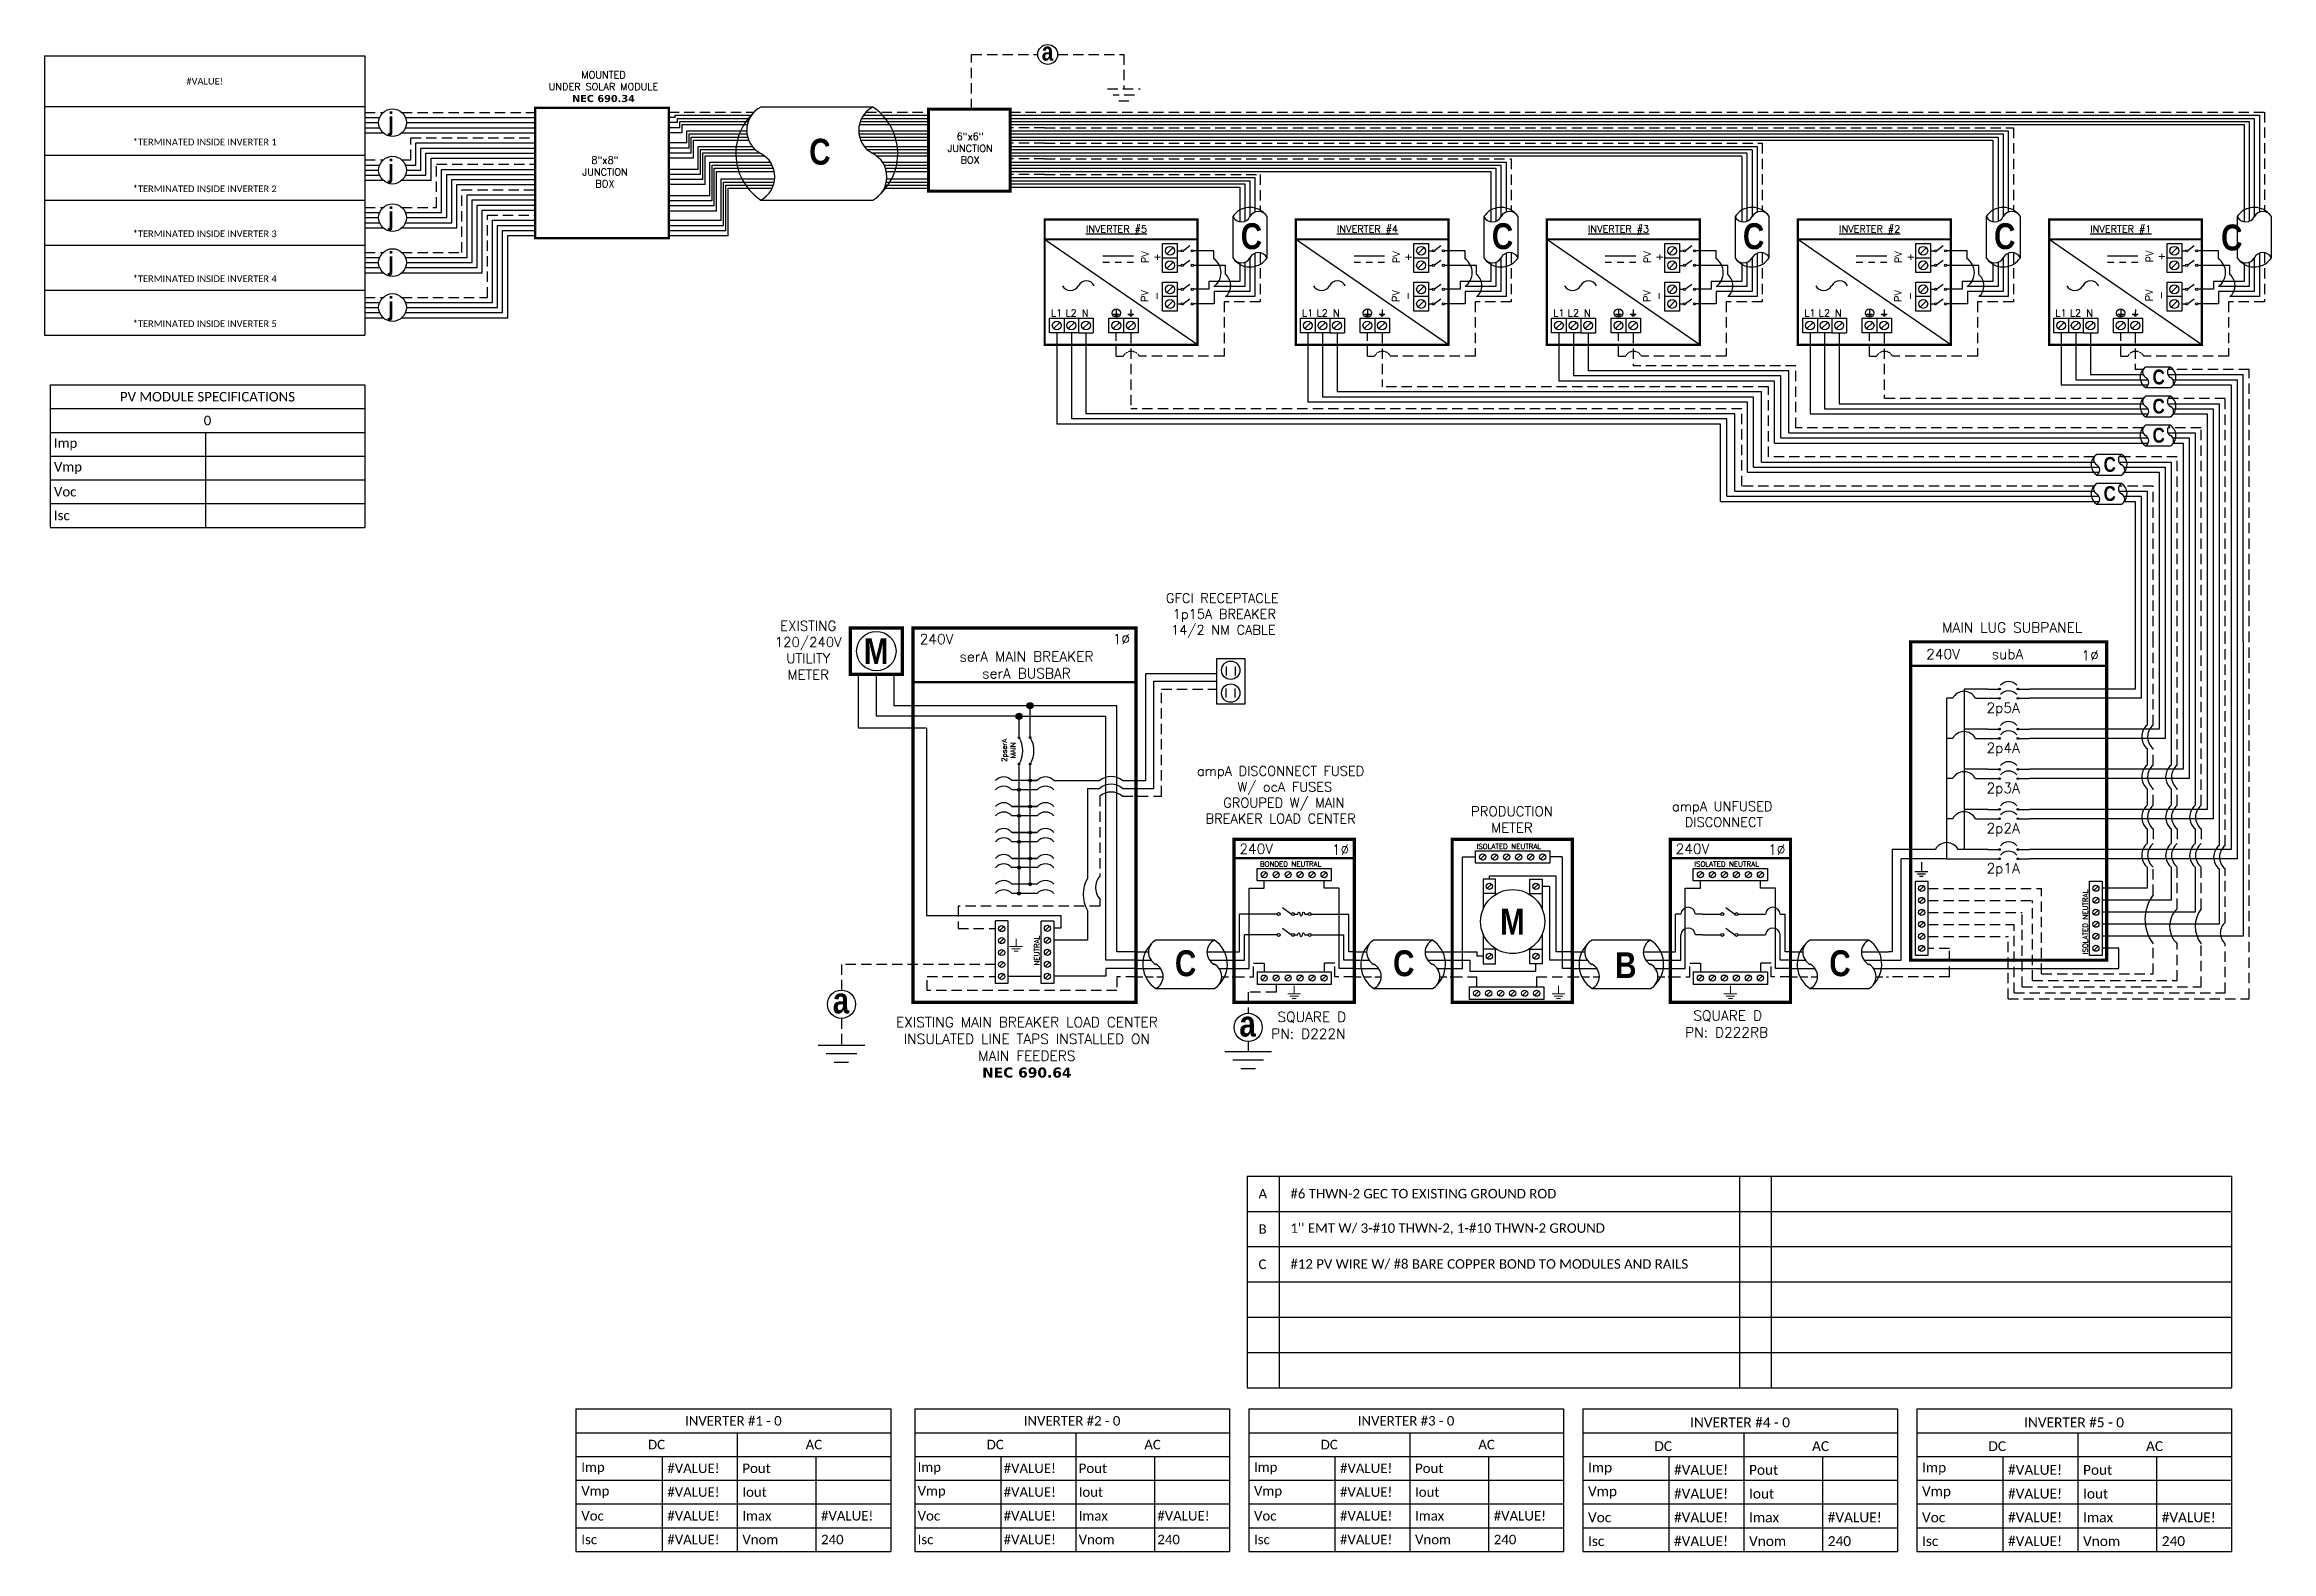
# Model space of a CAD drawing. Header units: feet. Extents: x 20558 to 21366, y 16038 to 16584.
import ezdxf

# ---------------------------------------------------------------- set-up
doc = ezdxf.new("R2010")
doc.units = ezdxf.units.FT
doc.header["$MEASUREMENT"] = 0
doc.linetypes.add('HIDDEN', pattern=[0.375, 0.25, -0.125])
for name, color, linetype in [('ONE LINE BLOCKS', 7, 'Continuous'), ('TABLES', 7, 'Continuous'), ('TEXT', 7, 'Continuous'), ('Z - TITLEBLOCK TXT', 7, 'Continuous')]:
    doc.layers.add(name, color=color, linetype=linetype)
doc.styles.add('ONE LINE TXT', font='techb___.ttf')
doc.styles.get("Standard").update_dxf_attribs({"font": 'simplex.shx'})

msp = doc.modelspace()

# ---------------------------------------------------------------- texts
at = {"color": 1, "linetype": 'Continuous'}
for s, p in [('%%UINVERTER #5', (20936.06, 16516.18)), ('%%UINVERTER #4', (21027.16, 16516.18)), ('%%UINVERTER #3', (21118.26, 16516.18)), ('%%UINVERTER #2', (21209.36, 16516.18)), ('%%UINVERTER #1', (21300.46, 16516.18))]:
    msp.add_text(s, height=2.5744, dxfattribs=at).set_placement(p)
at = {"color": 1, "linetype": 'Continuous', "attachment_point": 1, "style": 'ONE LINE TXT'}
for s, insert, char_height in [('{\\W1;\\C256;a}', (20920.05, 16585.13), 6.6044), ('{\\W1;\\C256;j}', (20682.91, 16559.81), 6.6044), ('{\\W1;\\C256;C}', (20835.7, 16550.16), 9.3833), ('{\\W1;\\C256;j}', (20682.91, 16542.59), 6.6044), ('{\\W1;\\C256;j}', (20682.91, 16525.36), 6.6044), ('{\\W1;\\C256;C}', (20992.26, 16519.51), 9.3833), ('{\\W1;\\C256;C}', (21083.36, 16519.51), 9.3833), ('{\\W1;\\C256;C}', (21174.46, 16519.51), 9.3833), ('{\\W1;\\C256;C}', (21265.56, 16519.51), 9.3833), ('{\\W1;\\C256;C}', (21347.93, 16519.05), 9.3833), ('{\\W1;\\C256;j}', (20682.91, 16509.05), 6.6044), ('{\\W1;\\C256;j}', (20682.91, 16492.73), 6.6044), ('{\\W1;\\C256;C}', (21323.07, 16466.41), 5.3651), ('{\\W1;\\C256;C}', (21323.07, 16455.84), 5.3651), ('{\\W1;\\C256;C}', (21323.07, 16445.27), 5.3651), ('{\\W1;\\C256;C}', (21305.31, 16434.69), 5.3651), ('{\\W1;\\C256;C}', (21305.31, 16424.12), 5.3651), ('{\\W1;\\C256;C}', (20968.39, 16255.68), 9.3833), ('{\\W1;\\C256;C}', (21047.53, 16255.68), 9.3833), ('{\\W1;\\C256;C}', (21205.81, 16255.68), 9.3833)]:
    msp.add_mtext_dynamic_manual_height_columns(s, width=0.1385, gutter_width=2.13, heights=[0], dxfattribs=dict(at, insert=insert, char_height=char_height))
at = {"color": 1, "attachment_point": 5}
for s, width, gutter_width, insert, char_height in [(' \\PMOUNTED \\PUNDER SOLAR MODULE\\P{\\fVerdana|b1|i0|c0|p34;NEC 690.34}', 73.0127, 7.17, (20761.07, 16571.2), 2.5744), ('8"x8"  JUNCTION BOX ', 0.4767, 7.17, (20761.61, 16538.12), 2.5744), ('L1', 0.1481, 0.75, (20925.47, 16486.91), 2.574), ('L2', 0.1481, 0.75, (20930.72, 16486.94), 2.574), ('N', 0.1481, 0.75, (20935.82, 16486.9), 2.57), ('L1', 0.1481, 0.75, (21016.57, 16486.91), 2.574), ('L2', 0.1481, 0.75, (21021.82, 16486.94), 2.574), ('N', 0.1481, 0.75, (21026.92, 16486.9), 2.57), ('L1', 0.1481, 0.75, (21107.67, 16486.91), 2.574), ('L2', 0.1481, 0.75, (21112.92, 16486.94), 2.574), ('N', 0.1481, 0.75, (21118.02, 16486.9), 2.57), ('L1', 0.1481, 0.75, (21198.77, 16486.91), 2.574), ('L2', 0.1481, 0.75, (21204.02, 16486.94), 2.574), ('N', 0.1481, 0.75, (21209.12, 16486.9), 2.57), ('L1', 0.1481, 0.75, (21289.87, 16486.91), 2.574), ('L2', 0.1481, 0.75, (21295.12, 16486.94), 2.574), ('N', 0.1481, 0.75, (21300.22, 16486.9), 2.57)]:
    msp.add_mtext_dynamic_manual_height_columns(s, width=width, gutter_width=gutter_width, heights=[0], dxfattribs=dict(at, insert=insert, char_height=char_height))
at = {"color": 1, "insert": (20894.08, 16546.72), "char_height": 2.5744, "width": 0.3355, "attachment_point": 5}
msp.add_mtext('6"x6"  JUNCTION BOX  ', dxfattribs=at)
at = {"color": 1, "char_height": 2.574, "attachment_point": 5, "rotation": 90}
for s, width, insert in [('PV +', 2.8378, (20959.73, 16507.18)), ('PV +', 2.8378, (21050.83, 16507.18)), ('PV +', 2.8378, (21141.93, 16507.18)), ('PV +', 2.8378, (21233.03, 16507.18)), ('PV +', 2.8378, (21324.13, 16507.42)), ('PV -', 2.8013, (20959.57, 16493.12)), ('PV -', 2.8013, (21050.68, 16493.12)), ('PV -', 2.8013, (21141.78, 16493.12)), ('PV -', 2.8013, (21232.88, 16493.12)), ('PV -', 2.8013, (21323.98, 16493.36))]:
    msp.add_mtext_dynamic_manual_height_columns(s, width=width, gutter_width=0.75, heights=[0], dxfattribs=dict(at, insert=insert))

# ---------------------------------------------------------------- blocks, each defined once
blk = doc.blocks.new('*T28')
at = {"color": 9, "linetype": 'ByBlock', "lineweight": 30, "true_color": 0xa7bfde, "transparency": 16777216}
blk.add_line((0, 0), (116.21, 0), dxfattribs=at)
at = {"color": 0, "linetype": 'ByBlock', "lineweight": -2, "transparency": 16777216}
for p, q in [((0, 0), (0, -101.3)), ((116.21, 0), (116.21, -101.3)), ((0, -18.37), (116.21, -18.37)), ((0, -36.03), (116.21, -36.03)), ((0, -52.35), (116.21, -52.35)), ((0, -68.66), (116.21, -68.66)), ((0, -84.98), (116.21, -84.98)), ((0, -101.3), (116.21, -101.3))]:
    blk.add_line(p, q, dxfattribs=at)
at = {"color": 0, "transparency": 16777216, "char_height": 2.4195, "width": 110.4406, "attachment_point": 5}
for s, insert in [('{\\fCalibri|b0|i0|c0;#VALUE!', (58.11, -9.18)), ('{\\fCalibri|b0|i0|c0;^J^J*TERMINATED INSIDE INVERTER 1', (58.11, -27.2)), ('{\\fCalibri|b0|i0|c0;^J^J*TERMINATED INSIDE INVERTER 2', (58.11, -44.19)), ('{\\fCalibri|b0|i0|c0;^J^J*TERMINATED INSIDE INVERTER 3', (58.11, -60.51)), ('{\\fCalibri|b0|i0|c0;^J^J*TERMINATED INSIDE INVERTER 4', (58.11, -76.82)), ('{\\fCalibri|b0|i0|c0;^J^J*TERMINATED INSIDE INVERTER 5', (58.11, -93.14))]:
    blk.add_mtext(s, dxfattribs=dict(at, insert=insert))
blk = doc.blocks.new('5inverterSub')
at = {"layer": 'ONE LINE BLOCKS', "linetype": 'Continuous'}
h = blk.add_hatch(color=1, dxfattribs=at)
h.dxf.hatch_style = 1
edge = h.paths.add_edge_path()
edge.add_arc((40.28, 104.41), 0.291, 0, 360)
h = blk.add_hatch(color=1, dxfattribs=at)
h.dxf.hatch_style = 1
edge = h.paths.add_edge_path()
edge.add_arc((40.28, 101.03), 0.291, 0, 360)
h = blk.add_hatch(color=1, dxfattribs=at)
h.dxf.hatch_style = 1
edge = h.paths.add_edge_path()
edge.add_arc((46.96, 104.41), 0.291, 0, 360)
h = blk.add_hatch(color=1, dxfattribs=at)
h.dxf.hatch_style = 1
edge = h.paths.add_edge_path()
edge.add_arc((46.96, 101.03), 0.291, 0, 360)
h = blk.add_hatch(color=1, dxfattribs=at)
h.dxf.hatch_style = 1
edge = h.paths.add_edge_path()
edge.add_arc((40.28, 89.85), 0.291, 0, 360)
h = blk.add_hatch(color=1, dxfattribs=at)
h.dxf.hatch_style = 1
edge = h.paths.add_edge_path()
edge.add_arc((46.96, 89.85), 0.291, 0, 360)
h = blk.add_hatch(color=1, dxfattribs=at)
h.dxf.hatch_style = 1
edge = h.paths.add_edge_path()
edge.add_arc((40.28, 86.47), 0.291, 0, 360)
h = blk.add_hatch(color=1, dxfattribs=at)
h.dxf.hatch_style = 1
edge = h.paths.add_edge_path()
edge.add_arc((46.96, 86.47), 0.291, 0, 360)
h = blk.add_hatch(color=1, dxfattribs=at)
h.dxf.hatch_style = 1
edge = h.paths.add_edge_path()
edge.add_arc((40.28, 75.29), 0.291, 0, 360)
h = blk.add_hatch(color=1, dxfattribs=at)
h.dxf.hatch_style = 1
edge = h.paths.add_edge_path()
edge.add_arc((46.96, 75.29), 0.291, 0, 360)
h = blk.add_hatch(color=1, dxfattribs=at)
h.dxf.hatch_style = 1
edge = h.paths.add_edge_path()
edge.add_arc((40.28, 71.91), 0.291, 0, 360)
h = blk.add_hatch(color=1, dxfattribs=at)
h.dxf.hatch_style = 1
edge = h.paths.add_edge_path()
edge.add_arc((46.96, 71.91), 0.291, 0, 360)
h = blk.add_hatch(color=1, dxfattribs=at)
h.dxf.hatch_style = 1
edge = h.paths.add_edge_path()
edge.add_arc((40.28, 60.73), 0.291, 0, 360)
h = blk.add_hatch(color=1, dxfattribs=at)
h.dxf.hatch_style = 1
edge = h.paths.add_edge_path()
edge.add_arc((40.28, 57.35), 0.291, 0, 360)
h = blk.add_hatch(color=1, dxfattribs=at)
h.dxf.hatch_style = 1
edge = h.paths.add_edge_path()
edge.add_arc((46.96, 60.73), 0.291, 0, 360)
h = blk.add_hatch(color=1, dxfattribs=at)
h.dxf.hatch_style = 1
edge = h.paths.add_edge_path()
edge.add_arc((46.96, 57.35), 0.291, 0, 360)
h = blk.add_hatch(color=1, dxfattribs=at)
h.dxf.hatch_style = 1
edge = h.paths.add_edge_path()
edge.add_arc((40.28, 46.17), 0.291, 0, 360)
h = blk.add_hatch(color=1, dxfattribs=at)
h.dxf.hatch_style = 1
edge = h.paths.add_edge_path()
edge.add_arc((40.28, 42.79), 0.291, 0, 360)
h = blk.add_hatch(color=1, dxfattribs=at)
h.dxf.hatch_style = 1
edge = h.paths.add_edge_path()
edge.add_arc((46.96, 46.17), 0.291, 0, 360)
h = blk.add_hatch(color=1, dxfattribs=at)
h.dxf.hatch_style = 1
edge = h.paths.add_edge_path()
edge.add_arc((46.96, 42.79), 0.291, 0, 360)
at = {"color": 7, "linetype": 'Continuous'}
for p, q in [((89.54, 121.54), (89.54, 104.41)), ((98.24, 121.54), (98.24, 89.85)), ((106.94, 121.54), (106.94, 75.29)), ((115.64, 121.54), (115.64, 60.73)), ((124.34, 121.54), (124.34, 46.17)), ((36.09, 104.41), (27.43, 104.41)), ((27.43, 104.41), (27.43, 89.85)), ((89.54, 104.41), (51.15, 104.41)), ((36.09, 89.85), (27.43, 89.85)), ((27.43, 89.85), (27.43, 75.29)), ((98.24, 89.85), (51.15, 89.85)), ((36.09, 75.29), (27.43, 75.29)), ((27.43, 75.29), (27.43, 60.73)), ((106.94, 75.29), (51.15, 75.29)), ((36.09, 60.73), (27.43, 60.73)), ((27.43, 60.73), (27.43, 46.17)), ((115.64, 60.73), (51.15, 60.73)), ((17.02, 46.17), (1.34, 46.17)), ((1.34, 46.17), (1.34, 9)), ((36.09, 46.17), (25.26, 46.17)), ((124.34, 46.17), (51.15, 46.17)), ((1.34, 9), (0, 9))]:
    blk.add_line(p, q, dxfattribs=at)
at = {"color": 10, "linetype": 'Continuous'}
for p, q in [((91.71, 121.54), (91.71, 101.03)), ((100.41, 121.54), (100.41, 86.47)), ((109.11, 121.54), (109.11, 71.91)), ((117.81, 121.54), (117.81, 57.35)), ((126.51, 121.54), (126.51, 42.79)), ((21.14, 86.47), (21.14, 101.03)), ((23.31, 101.03), (21.14, 101.03)), ((31.55, 101.03), (36.09, 101.03)), ((91.71, 101.03), (51.15, 101.03)), ((21.14, 71.91), (21.14, 86.47)), ((23.31, 86.47), (21.14, 86.47)), ((31.55, 86.47), (36.09, 86.47)), ((100.41, 86.47), (51.15, 86.47)), ((21.14, 57.35), (21.14, 71.91)), ((23.31, 71.91), (21.14, 71.91)), ((31.55, 71.91), (36.09, 71.91)), ((109.11, 71.91), (51.15, 71.91)), ((21.14, 42.79), (21.14, 57.35)), ((23.31, 57.35), (21.14, 57.35)), ((31.55, 57.35), (36.09, 57.35)), ((117.81, 57.35), (51.15, 57.35)), ((21.14, 42.79), (4.63, 42.79)), ((4.63, 6), (4.63, 42.79)), ((21.14, 42.79), (36.09, 42.79)), ((126.51, 42.79), (51.15, 42.79)), ((0, 6), (4.63, 6))]:
    blk.add_line(p, q, dxfattribs=at)
at = {"color": 253, "linetype": 'Continuous'}
for p, q in [((93.89, 121.54), (93.89, 91.34)), ((102.59, 121.54), (102.59, 76.78)), ((111.29, 121.54), (111.29, 62.22)), ((119.99, 121.54), (119.99, 47.66)), ((128.69, 121.54), (128.69, 14.71)), ((93.89, 82.78), (93.89, 76.78)), ((93.89, 68.22), (93.89, 62.22)), ((102.59, 68.22), (102.59, 62.22)), ((93.89, 53.66), (93.89, 48.33)), ((102.59, 53.66), (102.59, 48.33)), ((111.29, 53.66), (111.29, 48.33)), ((93.89, 39.78), (93.89, 32.11)), ((102.59, 39.78), (102.59, 27.76)), ((111.29, 39.78), (111.29, 23.41)), ((119.99, 39.1), (119.99, 19.06)), ((93.89, 32.11), (77.54, 32.11)), ((102.59, 27.76), (77.54, 27.76)), ((111.29, 23.41), (77.54, 23.41)), ((119.99, 19.06), (77.54, 19.06)), ((128.69, 14.71), (77.54, 14.71)), ((83.55, 10.36), (77.54, 10.36)), ((83.55, 3), (83.55, 10.36)), ((0, 3), (83.55, 3))]:
    blk.add_line(p, q, dxfattribs=at)
at = {"color": 10, "linetype": 'Continuous'}
for centre in [(27.43, 98.87), (27.43, 84.31), (27.43, 69.75), (27.43, 55.19)]:
    blk.add_arc(centre, 4.65, 27.66392, 152.33608, dxfattribs=at)
at = {"color": 253, "linetype": 'Continuous'}
for centre in [(97.46, 87.06), (97.46, 72.5), (106.16, 72.5), (97.46, 57.94), (106.16, 57.94), (114.87, 57.94), (97.46, 44.05), (106.16, 44.05), (114.87, 44.05), (123.57, 43.38)]:
    blk.add_arc(centre, 5.58, 129.92155, 230.07845, dxfattribs=at)
at = {"color": 7, "linetype": 'Continuous'}
blk.add_arc((21.14, 44.01), 4.65, 27.66392, 152.33608, dxfattribs=at)
at = {"layer": 'ONE LINE BLOCKS', "lineweight": 50}
blk.add_line((8.04, 112.83), (79.2, 112.83), dxfattribs=at)
at = {"layer": 'ONE LINE BLOCKS', "lineweight": 50, "const_width": 1.19}
blk.add_lwpolyline([(8.04, 6.01), (8.04, 121.54), (79.2, 121.54), (79.2, 6.01)], close=True, dxfattribs=at)
at = {"layer": 'TEXT', "color": 92, "linetype": 'HIDDEN', "ltscale": 15}
for p, q in [((96.06, 91.34), (96.06, 121.54)), ((104.76, 76.78), (104.76, 121.54)), ((113.46, 62.22), (113.46, 121.54)), ((122.16, 47.66), (122.16, 121.54)), ((130.86, -7.98), (130.86, 121.54)), ((96.06, 76.78), (96.06, 82.78)), ((96.06, 62.22), (96.06, 68.22)), ((104.76, 62.22), (104.76, 68.22)), ((96.06, 53.66), (96.06, 48.33)), ((104.76, 53.66), (104.76, 48.33)), ((113.46, 53.66), (113.46, 48.33)), ((96.06, 29.7), (96.06, 39.78)), ((104.76, 24.66), (104.76, 39.78)), ((113.46, 24.66), (113.46, 39.78)), ((122.16, 19.74), (122.16, 39.1)), ((14.31, 32.04), (55.57, 32.04)), ((14.31, 27.69), (52.3, 27.69)), ((52.3, -1.41), (52.3, 27.69)), ((55.57, 1.07), (55.57, 32.04)), ((14.31, 23.34), (48.52, 23.34)), ((14.31, 18.99), (45.6, 18.99)), ((45.6, -5.79), (45.6, 18.99)), ((48.52, -3.61), (48.52, 23.34)), ((14.31, 14.64), (43.39, 14.64)), ((22.14, 10.28), (14.31, 10.28)), ((22.14, 0), (22.14, 10.28)), ((43.39, -7.98), (43.39, 14.64)), ((96.06, 1.07), (96.06, 11.97)), ((104.76, -1.41), (104.76, 11.97)), ((113.46, -3.61), (113.46, 11.97)), ((122.16, -5.79), (122.16, 11.97)), ((22.14, 0), (0, 0)), ((55.57, 1.07), (96.06, 1.07)), ((43.39, -7.98), (130.86, -7.98)), ((45.6, -5.79), (122.16, -5.79)), ((48.52, -3.61), (113.46, -3.61)), ((52.3, -1.41), (104.76, -1.41))]:
    blk.add_line(p, q, dxfattribs=at)
at = {"layer": 'TEXT', "color": 92, "linetype": 'HIDDEN', "flags": 128}
for points in [[(11.94, 41.63), (11.94, 38.13)], [(9.6, 38.13), (14.28, 38.13)], [(13.47, 37.26), (10.41, 37.26)], [(12.65, 36.39), (11.22, 36.39)]]:
    blk.add_lwpolyline(points, dxfattribs=at)
at = {"layer": 'TEXT', "color": 92, "linetype": 'Continuous', "ltscale": 4}
for centre, radius, start, end in [((99.53, 87.06), 5.51, 129.05896, 230.94104), ((99.53, 72.5), 5.51, 129.05896, 230.94104), ((108.23, 72.5), 5.51, 129.05896, 230.94104), ((99.53, 57.94), 5.51, 129.05896, 230.94104), ((108.23, 57.94), 5.51, 129.05896, 230.94104), ((116.93, 57.94), 5.51, 129.05896, 230.94104), ((99.53, 44.05), 5.51, 129.05896, 230.94104), ((108.23, 44.05), 5.51, 129.05896, 230.94104), ((116.93, 44.05), 5.51, 129.05896, 230.94104), ((125.63, 43.38), 5.51, 129.05896, 230.94104), ((107.74, 20.83), 14.66, 142.78728, 217.21272), ((110.66, 18.31), 8.66, 132.88463, 227.11537), ((121.72, 18.31), 10.41, 142.44784, 217.55216), ((125.61, 15.85), 5.2, 131.5882, 228.4118)]:
    blk.add_arc(centre, radius, start, end, dxfattribs=at)
at = {"layer": 'Z - TITLEBLOCK TXT', "color": 1, "linetype": 'Continuous'}
for p, q in [((9.77, 7.69), (9.77, 34.63)), ((9.77, 34.63), (14.31, 34.63)), ((14.31, 34.63), (14.31, 7.69)), ((73, 7.76), (73, 34.71)), ((73, 34.71), (77.54, 34.71)), ((77.54, 34.71), (77.54, 7.76)), ((14.31, 7.69), (9.77, 7.69)), ((77.54, 7.76), (73, 7.76))]:
    blk.add_line(p, q, dxfattribs=at)
at = {"layer": 'Z - TITLEBLOCK TXT', "color": 4, "linetype": 'Continuous'}
for p, q in [((12.83, 32.82), (11.25, 31.25)), ((76.06, 32.9), (74.49, 31.32)), ((12.83, 28.47), (11.25, 26.9)), ((76.06, 28.54), (74.49, 26.97)), ((12.83, 24.12), (11.25, 22.55)), ((12.83, 19.77), (11.25, 18.2)), ((76.06, 24.19), (74.49, 22.62)), ((76.06, 19.84), (74.49, 18.27)), ((12.83, 15.42), (11.25, 13.85)), ((12.83, 11.07), (11.25, 9.5)), ((76.06, 15.49), (74.49, 13.92)), ((76.06, 11.14), (74.49, 9.57))]:
    blk.add_line(p, q, dxfattribs=at)
at = {"layer": 'Z - TITLEBLOCK TXT', "color": 1, "linetype": 'Continuous', "flags": 128}
for points in [[(36.09, 104.41), (40.28, 104.41)], [(36.09, 104.41), (40.28, 104.41)], [(36.09, 101.03), (40.28, 101.03)], [(36.09, 101.03), (40.28, 101.03)], [(46.96, 104.41), (51.15, 104.41)], [(46.96, 101.03), (51.15, 101.03)], [(36.09, 89.85), (40.28, 89.85)], [(36.09, 89.85), (40.28, 89.85)], [(46.96, 89.85), (51.15, 89.85)], [(36.09, 86.47), (40.28, 86.47)], [(36.09, 86.47), (40.28, 86.47)], [(46.96, 86.47), (51.15, 86.47)], [(36.09, 75.29), (40.28, 75.29)], [(36.09, 75.29), (40.28, 75.29)], [(46.96, 75.29), (51.15, 75.29)], [(36.09, 71.91), (40.28, 71.91)], [(36.09, 71.91), (40.28, 71.91)], [(46.96, 71.91), (51.15, 71.91)], [(36.09, 60.73), (40.28, 60.73)], [(36.09, 60.73), (40.28, 60.73)], [(36.09, 57.35), (40.28, 57.35)], [(36.09, 57.35), (40.28, 57.35)], [(46.96, 60.73), (51.15, 60.73)], [(46.96, 57.35), (51.15, 57.35)], [(36.09, 46.17), (40.28, 46.17)], [(36.09, 46.17), (40.28, 46.17)], [(36.09, 42.79), (40.28, 42.79)], [(36.09, 42.79), (40.28, 42.79)], [(46.96, 46.17), (51.15, 46.17)], [(46.96, 42.79), (51.15, 42.79)]]:
    blk.add_lwpolyline(points, dxfattribs=at)
at = {"layer": 'Z - TITLEBLOCK TXT', "color": 1, "linetype": 'Continuous'}
for centre in [(40.28, 104.41), (40.28, 101.03), (46.96, 104.41), (46.96, 101.03), (40.28, 89.85), (46.96, 89.85), (40.28, 86.47), (46.96, 86.47), (40.28, 75.29), (46.96, 75.29), (40.28, 71.91), (46.96, 71.91), (40.28, 60.73), (40.28, 57.35), (46.96, 60.73), (46.96, 57.35), (40.28, 46.17), (40.28, 42.79), (46.96, 46.17), (46.96, 42.79)]:
    blk.add_circle(centre, 0.291, dxfattribs=at)
at = {"layer": 'Z - TITLEBLOCK TXT', "color": 4, "linetype": 'Continuous'}
for centre in [(12.04, 32.04), (75.27, 32.11), (12.04, 27.69), (12.04, 23.34), (75.27, 27.76), (75.27, 23.41), (12.04, 18.99), (75.27, 19.06), (12.04, 14.64), (12.04, 10.28), (75.27, 14.71), (75.27, 10.36)]:
    blk.add_circle(centre, 1.11, dxfattribs=at)
at = {"layer": 'Z - TITLEBLOCK TXT', "color": 1, "linetype": 'Continuous'}
for centre in [(43.62, 103.21), (43.62, 99.83), (43.62, 88.65), (43.62, 85.27), (43.62, 74.09), (43.62, 70.71), (43.62, 59.53), (43.62, 56.15), (43.62, 44.97), (43.62, 41.59)]:
    blk.add_arc(centre, 3.93, 40.3392, 139.6608, dxfattribs=at)
at = {"layer": 'TABLES', "color": 1, "linetype": 'Continuous'}
for s, p in [('2p5A', (35.59, 95.79)), ('2p4A', (35.59, 81.23)), ('2p3A', (35.59, 66.67)), ('2p2A', (35.59, 52.11)), ('2p1A', (35.59, 37.55))]:
    blk.add_text(s, height=3.658, dxfattribs=at).set_placement(p)
at = {"layer": 'TABLES', "color": 4, "linetype": 'Continuous'}
blk.add_text('ISOLATED NEUTRAL', height=1.8743, rotation=90, dxfattribs=at).set_placement((72.35, 8.12))
at = {"layer": 'TEXT', "color": 1, "attachment_point": 5}
for s, width, gutter_width, insert, char_height in [('MAIN LUG SUBPANEL ', 62.3984, 7.17, (44.9, 126.71), 3.6576), ('240V', 0.1481, 0.75, (19.83, 117.09), 3.658), ('subA', 0.1481, 0.75, (43.21, 117.09), 3.658), ('1∅', 0.1481, 0.75, (73.19, 116.58), 3.658)]:
    blk.add_mtext_dynamic_manual_height_columns(s, width=width, gutter_width=gutter_width, heights=[0], dxfattribs=dict(at, insert=insert, char_height=char_height))
blk = doc.blocks.new('*U12')
at = {"color": 7}
for p, q in [((-35.53, 9), (-31.05, 9)), ((-9.81, 9), (0, 9))]:
    blk.add_line(p, q, dxfattribs=at)
at = {"color": 7, "linetype": 'Continuous'}
for p, q in [((-7.14, 13.31), (-28.39, 13.31)), ((-28.39, -4.31), (-7.14, -4.31))]:
    blk.add_line(p, q, dxfattribs=at)
at = {"color": 10}
for p, q in [((-35.53, 6), (-30.11, 6)), ((-8.87, 6), (0, 6))]:
    blk.add_line(p, q, dxfattribs=at)
at = {"color": 253}
for p, q in [((-35.53, 3), (-26.66, 3)), ((-5.41, 3), (0, 3))]:
    blk.add_line(p, q, dxfattribs=at)
at = {"color": 92, "linetype": 'HIDDEN', "ltscale": 10}
for p, q in [((-4.48, 0), (0, 0)), ((-35.53, 0), (-25.72, 0))]:
    blk.add_line(p, q, dxfattribs=at)
at = {"color": 7, "linetype": 'Continuous'}
for centre, start, end in [((-22.54, 4.5), 133.97324, 236.42648), ((-12.99, 4.5), 313.97324, 56.42648)]:
    blk.add_arc(centre, 10.58, start, end, dxfattribs=at)
at = {"linetype": 'Continuous'}
for centre, start, end in [((-26.08, 8.91), 117.66392, 242.33608), ((-4.83, 8.91), 117.66392, 242.33608), ((-30.7, 0.09), 297.66392, 62.33608), ((-9.45, 0.09), 297.66392, 62.33608)]:
    blk.add_arc(centre, 4.98, start, end, dxfattribs=at)
blk = doc.blocks.new('unfusedDisconnect')
at = {"lineweight": 50}
blk.add_line((-43.61, 43.06), (0, 43.06), dxfattribs=at)
at = {"color": 1, "linetype": 'Continuous'}
for p, q in [((-35.27, 34.78), (-35.27, 39.32)), ((-35.27, 39.32), (-8.32, 39.32)), ((-8.32, 34.78), (-35.27, 34.78)), ((-8.32, 39.32), (-8.32, 34.78)), ((-23.43, 25.18), (-20.16, 22.74)), ((-31.89, 22.73), (-25.32, 22.73)), ((-23.43, 17.65), (-20.16, 15.2)), ((-19.08, 22.73), (-11.7, 22.73)), ((-31.89, 15.2), (-25.32, 15.2)), ((-19.08, 15.2), (-11.7, 15.19)), ((-35.27, 1.76), (-8.32, 1.76)), ((-35.27, 1.76), (-35.27, -2.78)), ((-8.32, 1.76), (-8.32, -2.78)), ((-8.32, -2.78), (-35.27, -2.78))]:
    blk.add_line(p, q, dxfattribs=at)
at = {"color": 4, "linetype": 'Continuous'}
for p, q in [((-31.89, 37.83), (-33.46, 36.26)), ((-27.53, 37.83), (-29.11, 36.26)), ((-23.18, 37.83), (-24.76, 36.26)), ((-18.83, 37.83), (-20.41, 36.26)), ((-14.48, 37.83), (-16.06, 36.26)), ((-10.13, 37.83), (-11.7, 36.26)), ((-31.89, 0.28), (-33.46, -1.3)), ((-27.53, 0.28), (-29.11, -1.3)), ((-23.18, 0.28), (-24.76, -1.3)), ((-18.83, 0.28), (-20.41, -1.3)), ((-14.48, 0.28), (-16.06, -1.3)), ((-10.13, 0.28), (-11.7, -1.3))]:
    blk.add_line(p, q, dxfattribs=at)
at = {"color": 253, "linetype": 'Continuous'}
for p, q in [((-32.67, 32.17), (-32.67, 34.78)), ((-10.92, 32.17), (-10.92, 34.78)), ((-38.16, 3), (-38.16, 32.17)), ((-38.16, 32.17), (-32.67, 32.17)), ((-5.43, 32.17), (-10.92, 32.17)), ((-5.43, 3), (-5.43, 32.17)), ((-43.61, 3), (-38.16, 3)), ((0, 3), (-5.43, 3))]:
    blk.add_line(p, q, dxfattribs=at)
at = {"color": 7, "linetype": 'Continuous'}
for p, q in [((-41.66, 9), (-41.66, 22.73)), ((-39.8, 22.73), (-41.66, 22.73)), ((-31.89, 22.73), (-34.52, 22.73)), ((-11.7, 22.73), (-9.07, 22.73)), ((-3.79, 22.73), (-1.93, 22.73)), ((-1.93, 9), (-1.93, 22.73))]:
    blk.add_line(p, q, dxfattribs=at)
at = {"color": 7}
for p, q in [((-43.61, 9), (-41.66, 9)), ((0, 9), (-1.93, 9))]:
    blk.add_line(p, q, dxfattribs=at)
at = {"color": 10, "linetype": 'Continuous'}
for p, q in [((-39.8, 6), (-39.8, 15.2)), ((-31.89, 15.2), (-34.52, 15.2)), ((-11.7, 15.2), (-9.07, 15.2)), ((-3.79, 6), (-3.79, 15.2)), ((-43.61, 6), (-39.8, 6)), ((0, 6), (-3.79, 6))]:
    blk.add_line(p, q, dxfattribs=at)
at = {"color": 92, "linetype": 'HIDDEN', "ltscale": 15}
for p, q in [((-43.61, 0), (-36.58, 0)), ((-36.58, 0), (-36.58, 4.9)), ((-36.58, 4.9), (-32.67, 4.9)), ((-32.67, 4.9), (-32.67, 1.76)), ((-7.01, 4.9), (-10.92, 4.9)), ((-10.92, 4.9), (-10.92, 1.76)), ((-7.01, 0), (-7.01, 4.9)), ((0, 0), (-7.01, 0))]:
    blk.add_line(p, q, dxfattribs=at)
at = {"lineweight": 50, "const_width": 1.19}
blk.add_lwpolyline([(-43.61, -9.34), (-43.61, 49.84), (0, 49.84), (0, -9.34)], close=True, dxfattribs=at)
at = {"color": 92, "linetype": 'Continuous', "lineweight": 5, "ltscale": 0.05, "flags": 128}
for points in [[(-24.14, -6.17), (-19.45, -6.17)], [(-20.27, -7.03), (-23.32, -7.03)], [(-21.08, -7.9), (-22.51, -7.9)], [(-21.8, -3.32), (-21.8, -6.17)]]:
    blk.add_lwpolyline(points, dxfattribs=at)
at = {"color": 4, "linetype": 'Continuous'}
for centre in [(-32.67, 37.05), (-28.32, 37.05), (-23.97, 37.05), (-19.62, 37.05), (-15.27, 37.05), (-10.92, 37.05), (-32.67, -0.51), (-28.32, -0.51), (-23.97, -0.51), (-19.62, -0.51), (-15.27, -0.51), (-10.92, -0.51)]:
    blk.add_circle(centre, 1.11, dxfattribs=at)
at = {"color": 1, "linetype": 'Continuous'}
for centre in [(-24.78, 22.73), (-19.62, 22.73), (-24.78, 15.2), (-19.62, 15.2)]:
    blk.add_circle(centre, 0.541, dxfattribs=at)
at = {"color": 7, "linetype": 'Continuous'}
for centre in [(-37.16, 22.58), (-6.43, 22.58)]:
    blk.add_arc(centre, 2.64, 3.28193, 176.71807, dxfattribs=at)
at = {"color": 10, "linetype": 'Continuous'}
for centre in [(-37.16, 15.04), (-6.43, 15.04)]:
    blk.add_arc(centre, 2.64, 3.28193, 176.71807, dxfattribs=at)
at = {"color": 4, "linetype": 'Continuous'}
blk.add_text('ISOLATED NEUTRAL', height=1.8743, dxfattribs=at).set_placement((-34.91, 39.97))
at = {"color": 1}
for s, width, gutter_width, heights, insert, char_height, attachment_point in [('\\A1;\\pi12.228;ampA UNFUSED \\P\\pi16.834;DISCONNECT', 64.922, 0, [11.89], (-55.21, 63.58), 3.4544, 1), ('240V', 0.1481, 0.75, [0], (-35.55, 46.4), 3.658, 5), ('1∅', 0.1481, 0.75, [0], (-4.98, 46.1), 3.658, 5), ('\\A1;\\pi11.999,t30.287;SQUARE D\\P\\pi9.0377,t27.326;PN: D222RB', 51.6906, 0.203, [45.94], (-47.25, -12.27), 3.6576, 1)]:
    blk.add_mtext_dynamic_manual_height_columns(s, width=width, gutter_width=gutter_width, heights=heights, dxfattribs=dict(at, insert=insert, char_height=char_height, attachment_point=attachment_point))
blk = doc.blocks.new('*U29')
at = {"color": 7}
for name, p in [('unfusedDisconnect', (0, 0)), ('*U12', (-43.61, 0))]:
    blk.add_blockref(name, p, dxfattribs=at)
at = {"layer": 'Z - TITLEBLOCK TXT', "color": 1, "linetype": 'Continuous', "insert": (-63.63, 8.88), "char_height": 9.3833, "attachment_point": 1, "style": 'ONE LINE TXT'}
blk.add_mtext_dynamic_manual_height_columns('{\\W1;\\C256;B}', width=0.1385, gutter_width=2.13, heights=[0], dxfattribs=at)
blk = doc.blocks.new('fusedDisconnect')
at = {"lineweight": 50}
blk.add_line((-43.61, 43.06), (0, 43.06), dxfattribs=at)
at = {"color": 1, "linetype": 'Continuous'}
for p, q in [((-35.27, 34.78), (-35.27, 39.32)), ((-35.27, 39.32), (-8.32, 39.32)), ((-8.32, 34.78), (-35.27, 34.78)), ((-8.32, 39.32), (-8.32, 34.78)), ((-26.07, 25.18), (-22.81, 22.74)), ((-26.07, 17.65), (-22.81, 15.2)), ((-21.73, 22.73), (-20.49, 22.73)), ((-17.94, 22.73), (-16.7, 22.73)), ((-21.73, 15.2), (-20.49, 15.2)), ((-17.94, 15.2), (-16.7, 15.2)), ((-35.27, 1.76), (-8.32, 1.76)), ((-35.27, 1.76), (-35.27, -2.78)), ((-8.32, 1.76), (-8.32, -2.78)), ((-8.32, -2.78), (-35.27, -2.78))]:
    blk.add_line(p, q, dxfattribs=at)
at = {"color": 4, "linetype": 'Continuous'}
for p, q in [((-31.89, 37.83), (-33.46, 36.26)), ((-27.53, 37.83), (-29.11, 36.26)), ((-23.18, 37.83), (-24.76, 36.26)), ((-18.83, 37.83), (-20.41, 36.26)), ((-14.48, 37.83), (-16.06, 36.26)), ((-10.13, 37.83), (-11.7, 36.26)), ((-31.89, 0.28), (-33.46, -1.3)), ((-27.53, 0.28), (-29.11, -1.3)), ((-23.18, 0.28), (-24.76, -1.3)), ((-18.83, 0.28), (-20.41, -1.3)), ((-14.48, 0.28), (-16.06, -1.3)), ((-10.13, 0.28), (-11.7, -1.3))]:
    blk.add_line(p, q, dxfattribs=at)
at = {"color": 253, "linetype": 'Continuous'}
for p, q in [((-32.67, 32.17), (-32.67, 34.78)), ((-10.92, 32.17), (-10.92, 34.78)), ((-38.16, 3), (-38.16, 32.17)), ((-38.16, 32.17), (-32.67, 32.17)), ((-5.43, 32.17), (-10.92, 32.17)), ((-5.43, 3), (-5.43, 32.17)), ((-43.61, 3), (-38.16, 3)), ((0, 3), (-5.43, 3))]:
    blk.add_line(p, q, dxfattribs=at)
at = {"color": 7, "linetype": 'Continuous'}
for p, q in [((-27.97, 22.73), (-41.66, 22.73)), ((-41.66, 9), (-41.66, 22.73)), ((-15.62, 22.73), (-1.93, 22.73)), ((-1.93, 9), (-1.93, 22.73))]:
    blk.add_line(p, q, dxfattribs=at)
at = {"color": 7}
for p, q in [((-43.61, 9), (-41.66, 9)), ((0, 9), (-1.93, 9))]:
    blk.add_line(p, q, dxfattribs=at)
at = {"color": 10, "linetype": 'Continuous'}
for p, q in [((-27.97, 15.2), (-39.8, 15.2)), ((-39.8, 6), (-39.8, 15.2)), ((-15.62, 15.2), (-3.79, 15.19)), ((-3.79, 6), (-3.79, 15.2)), ((-43.61, 6), (-39.8, 6)), ((0, 6), (-3.79, 6))]:
    blk.add_line(p, q, dxfattribs=at)
at = {"color": 92, "linetype": 'HIDDEN', "ltscale": 15}
for p, q in [((-43.61, 0), (-36.58, 0)), ((-36.58, 0), (-36.58, 4.9)), ((-36.58, 4.9), (-32.67, 4.9)), ((-32.67, 4.9), (-32.67, 1.76)), ((-7.01, 4.9), (-10.92, 4.9)), ((-10.92, 4.9), (-10.92, 1.76)), ((-7.01, 0), (-7.01, 4.9)), ((0, 0), (-7.01, 0)), ((-28.32, -5.55), (-38.48, -5.55)), ((-38.48, -5.55), (-38.48, -13.28)), ((-28.32, -2.78), (-28.32, -5.55)), ((-38.48, -23.51), (-38.48, -27.17))]:
    blk.add_line(p, q, dxfattribs=at)
at = {"lineweight": 50, "const_width": 1.19}
blk.add_lwpolyline([(-43.61, -9.34), (-43.61, 49.84), (0, 49.84), (0, -9.34)], close=True, dxfattribs=at)
at = {"color": 92, "linetype": 'Continuous', "lineweight": 5, "ltscale": 0.05, "flags": 128}
for points in [[(-24.14, -6.17), (-19.45, -6.17)], [(-20.27, -7.03), (-23.32, -7.03)], [(-21.08, -7.9), (-22.51, -7.9)], [(-21.8, -3.32), (-21.8, -6.17)]]:
    blk.add_lwpolyline(points, dxfattribs=at)
at = {"color": 92, "linetype": 'Continuous', "ltscale": 4, "flags": 128}
for points in [[(-46.96, -27.17), (-30, -27.17)], [(-32.93, -30.31), (-44.02, -30.31)], [(-35.87, -33.46), (-41.08, -33.46)]]:
    blk.add_lwpolyline(points, dxfattribs=at)
at = {"color": 4, "linetype": 'Continuous'}
for centre in [(-32.67, 37.05), (-28.32, 37.05), (-23.97, 37.05), (-19.62, 37.05), (-15.27, 37.05), (-10.92, 37.05), (-32.67, -0.51), (-28.32, -0.51), (-23.97, -0.51), (-19.62, -0.51), (-15.27, -0.51), (-10.92, -0.51)]:
    blk.add_circle(centre, 1.11, dxfattribs=at)
at = {"color": 1, "linetype": 'Continuous'}
for centre in [(-27.43, 22.73), (-22.27, 22.73), (-16.16, 22.73), (-27.43, 15.2), (-22.27, 15.2), (-16.16, 15.19)]:
    blk.add_circle(centre, 0.541, dxfattribs=at)
at = {"color": 7, "linetype": 'Continuous'}
blk.add_circle((-38.48, -18.39), 5.11, dxfattribs=at)
at = {"color": 1, "linetype": 'Continuous'}
for points in [[(-20.49, 22.73), (-20.12, 23.49), (-19.22, 21.97), (-18.39, 23.49), (-17.94, 22.73)], [(-20.49, 15.2), (-20.12, 15.96), (-19.22, 14.43), (-18.39, 15.96), (-17.94, 15.2)]]:
    blk.add_spline(points, degree=3, dxfattribs=at)
at = {"color": 4, "linetype": 'Continuous'}
blk.add_text('BONDED NEUTRAL', height=1.8743, dxfattribs=at).set_placement((-34.19, 39.97))
at = {"color": 1}
for s, width, gutter_width, heights, insert, char_height, attachment_point in [('\\A1;\\pi1.8138;ampA DISCONNECT FUSED \\P\\pi16.536;W/ ocA FUSES\\P\\pi11.355;GROUPED W/ MAIN \\P\\pi4.9392;BREAKER LOAD CENTER', 71.8931, 92.23, [24.13], (-58.88, 76.39), 3.4544, 1), ('240V', 0.1481, 0.75, [0], (-35.55, 46.4), 3.658, 5), ('1∅', 0.1481, 0.75, [0], (-4.98, 46.1), 3.658, 5), ('\\A1;\\pi7.3884,t25.676;SQUARE D\\P\\pi5.1241,t23.412;PN: D222N', 35.0816, 28.88, [13.54], (-35.24, -12.75), 3.6576, 1)]:
    blk.add_mtext_dynamic_manual_height_columns(s, width=width, gutter_width=gutter_width, heights=heights, dxfattribs=dict(at, insert=insert, char_height=char_height, attachment_point=attachment_point))
at = {"color": 1, "linetype": 'Continuous', "insert": (-41.67, -12.34), "char_height": 9.3833, "attachment_point": 1, "style": 'ONE LINE TXT'}
blk.add_mtext_dynamic_manual_height_columns('{\\W1;\\C256;a}', width=0.1385, gutter_width=2.13, heights=[0], dxfattribs=at)
blk = doc.blocks.new('*U18')
at = {"color": 7}
for p, q in [((-35.53, 9), (-31.05, 9)), ((-9.81, 9), (0, 9))]:
    blk.add_line(p, q, dxfattribs=at)
at = {"color": 7, "linetype": 'Continuous'}
for p, q in [((-7.14, 13.31), (-28.39, 13.31)), ((-28.39, -4.31), (-7.14, -4.31))]:
    blk.add_line(p, q, dxfattribs=at)
at = {"color": 10}
for p, q in [((-35.53, 6), (-30.11, 6)), ((-8.87, 6), (0, 6))]:
    blk.add_line(p, q, dxfattribs=at)
at = {"color": 253}
for p, q in [((-35.53, 3), (-26.66, 3)), ((-5.41, 3), (0, 3))]:
    blk.add_line(p, q, dxfattribs=at)
at = {"color": 92, "linetype": 'HIDDEN', "ltscale": 10}
for p, q in [((-4.48, 0), (0, 0)), ((-35.53, 0), (-25.72, 0))]:
    blk.add_line(p, q, dxfattribs=at)
at = {"color": 7, "linetype": 'Continuous'}
for centre, start, end in [((-22.54, 4.5), 133.97324, 236.42648), ((-12.99, 4.5), 313.97324, 56.42648)]:
    blk.add_arc(centre, 10.58, start, end, dxfattribs=at)
at = {"linetype": 'Continuous'}
for centre, start, end in [((-26.08, 8.91), 117.66392, 242.33608), ((-4.83, 8.91), 117.66392, 242.33608), ((-30.7, 0.09), 297.66392, 62.33608), ((-9.45, 0.09), 297.66392, 62.33608)]:
    blk.add_arc(centre, 4.98, start, end, dxfattribs=at)
blk = doc.blocks.new('*U19')
at = {"color": 7}
for name, p in [('fusedDisconnect', (0, 0)), ('*U18', (-43.61, 0))]:
    blk.add_blockref(name, p, dxfattribs=at)
blk = doc.blocks.new('productionMeter')
at = {"color": 253, "linetype": 'Continuous'}
for p, q in [((-39.9, 3), (-39.9, 43.45)), ((-39.9, 43.45), (-35.13, 43.45)), ((-3.71, 43.45), (-8.18, 43.45)), ((-3.71, 43.45), (-3.71, 3)), ((-43.61, 3), (-39.9, 3)), ((0, 3), (-3.71, 3))]:
    blk.add_line(p, q, dxfattribs=at)
at = {"color": 1, "linetype": 'Continuous'}
for p, q in [((-35.13, 41.18), (-35.13, 45.72)), ((-35.13, 45.72), (-8.18, 45.72)), ((-8.18, 41.18), (-35.13, 41.18)), ((-8.18, 45.72), (-8.18, 41.18)), ((-32.38, 35.4), (-32.38, 24.5)), ((-27.84, 35.4), (-32.38, 35.4)), ((-27.84, 29.86), (-27.84, 35.4)), ((-15.47, 29.86), (-15.47, 35.4)), ((-15.47, 35.4), (-10.93, 35.4)), ((-10.93, 35.4), (-10.93, 24.5)), ((-27.84, 30.21), (-32.38, 30.21)), ((-15.47, 30.21), (-10.93, 30.21)), ((-32.38, 15.55), (-32.38, 4.64)), ((-27.84, 10.04), (-32.38, 10.04)), ((-27.84, 4.64), (-27.84, 10.18)), ((-15.47, 4.64), (-15.47, 10.18)), ((-15.47, 10.04), (-10.93, 10.04)), ((-10.93, 15.55), (-10.93, 4.64)), ((-32.38, 4.64), (-27.84, 4.64)), ((-10.93, 4.64), (-15.47, 4.64)), ((-37.32, -8.24), (-37.32, -3.7)), ((-37.32, -3.7), (-10.37, -3.7)), ((-10.37, -3.7), (-10.37, -8.24)), ((-10.37, -8.24), (-37.32, -8.24))]:
    blk.add_line(p, q, dxfattribs=at)
at = {"color": 4, "linetype": 'Continuous'}
for p, q in [((-31.74, 44.23), (-33.32, 42.66)), ((-27.39, 44.23), (-28.97, 42.66)), ((-23.04, 44.23), (-24.62, 42.66)), ((-18.69, 44.23), (-20.26, 42.66)), ((-14.34, 44.23), (-15.91, 42.66)), ((-9.99, 44.23), (-11.56, 42.66)), ((-29.33, 33.59), (-30.9, 32.02)), ((-12.41, 33.59), (-13.98, 32.02)), ((-29.33, 8.23), (-30.9, 6.66)), ((-12.41, 8.23), (-13.98, 6.66)), ((-33.93, -5.19), (-35.51, -6.76)), ((-29.58, -5.19), (-31.15, -6.76)), ((-25.23, -5.19), (-26.8, -6.76)), ((-20.88, -5.19), (-22.45, -6.76)), ((-16.53, -5.19), (-18.1, -6.76)), ((-12.18, -5.19), (-13.75, -6.76))]:
    blk.add_line(p, q, dxfattribs=at)
at = {"color": 7}
for p, q in [((-30.11, 35.4), (-30.11, 36.59)), ((-30.11, 36.59), (-5.98, 36.59)), ((-5.98, 36.59), (-5.98, 9)), ((-43.61, 9), (-34.54, 9)), ((-34.54, 7.44), (-34.54, 9)), ((0, 9), (-5.98, 9)), ((-32.38, 7.44), (-34.54, 7.44))]:
    blk.add_line(p, q, dxfattribs=at)
at = {"color": 10, "linetype": 'Continuous'}
for p, q in [((-10.93, 32.81), (-8.25, 32.81)), ((-8.25, 32.81), (-8.25, 6)), ((-43.61, 6), (-37.24, 6)), ((-37.24, 6), (-37.24, 2.05)), ((-37.24, 2.05), (-13.2, 2.05)), ((-13.2, 2.05), (-13.2, 4.64)), ((0, 6), (-8.25, 6))]:
    blk.add_line(p, q, dxfattribs=at)
at = {"color": 92, "linetype": 'HIDDEN', "ltscale": 15}
for p, q in [((-43.61, 0), (-34.72, 0)), ((-12.97, 0), (-12.97, -3.7)), ((-12.97, 0), (0, 0)), ((-34.72, 0), (-34.72, -3.7))]:
    blk.add_line(p, q, dxfattribs=at)
at = {"lineweight": 50, "const_width": 1.19}
blk.add_lwpolyline([(-43.61, -9.34), (-43.61, 49.84), (0, 49.84), (0, -9.34)], close=True, dxfattribs=at)
at = {"color": 92, "linetype": 'Continuous', "lineweight": 5, "ltscale": 0.05, "flags": 128}
for points in [[(-2.7, -6.18), (-7.38, -6.18)], [(-6.57, -7.05), (-3.51, -7.05)], [(-5.76, -7.91), (-4.32, -7.91)], [(-5.04, -3.33), (-5.04, -6.18)]]:
    blk.add_lwpolyline(points, dxfattribs=at)
at = {"color": 4, "linetype": 'Continuous'}
for centre in [(-32.53, 43.45), (-28.18, 43.45), (-23.83, 43.45), (-19.48, 43.45), (-15.13, 43.45), (-10.78, 43.45), (-30.11, 32.81), (-13.2, 32.81), (-30.11, 7.44), (-13.2, 7.44), (-34.72, -5.97), (-30.37, -5.97), (-26.02, -5.97), (-21.67, -5.97), (-17.32, -5.97), (-12.97, -5.97)]:
    blk.add_circle(centre, 1.11, dxfattribs=at)
at = {"linetype": 'Continuous'}
blk.add_circle((-21.65, 20.02), 11.62, dxfattribs=at)
at = {"color": 4, "linetype": 'Continuous'}
blk.add_text('ISOLATED NEUTRAL', height=1.8743, dxfattribs=at).set_placement((-34.77, 46.37))
at = {"color": 253, "linetype": 'Continuous', "style": 'ONE LINE TXT'}
blk.add_text('M', height=9.38, dxfattribs=at).set_placement((-26.21, 15.31))
at = {"color": 1, "insert": (-21.93, 57.08), "char_height": 3.5433, "attachment_point": 5}
blk.add_mtext_dynamic_manual_height_columns('PRODUCTION METER', width=1.3203, gutter_width=7.17, heights=[0], dxfattribs=at)
blk = doc.blocks.new('*U16')
at = {"color": 7}
blk.add_blockref('productionMeter', (0, 0), dxfattribs=at)
blk = doc.blocks.new('lineTapPanel')
at = {"linetype": 'Continuous'}
h = blk.add_hatch(color=254, dxfattribs=at)
h.dxf.hatch_style = 1
edge = h.paths.add_edge_path()
edge.add_arc((-38.44, 98.34), 1.11, 0, 360)
h = blk.add_hatch(color=254, dxfattribs=at)
h.dxf.hatch_style = 1
edge = h.paths.add_edge_path()
edge.add_arc((-42.47, 94.51), 1.11, 0, 360)
h = blk.add_hatch(color=1, dxfattribs=at)
h.dxf.hatch_style = 1
edge = h.paths.add_edge_path()
edge.add_arc((-42.47, 86.8), 0.291, 0, 360)
h = blk.add_hatch(color=1, dxfattribs=at)
h.dxf.hatch_style = 1
edge = h.paths.add_edge_path()
edge.add_arc((-38.44, 86.8), 0.291, 0, 360)
h = blk.add_hatch(color=1, dxfattribs=at)
h.dxf.hatch_style = 1
edge = h.paths.add_edge_path()
edge.add_arc((-42.47, 77.16), 0.291, 0, 360)
h = blk.add_hatch(color=1, dxfattribs=at)
h.dxf.hatch_style = 1
edge = h.paths.add_edge_path()
edge.add_arc((-38.44, 77.16), 0.291, 0, 360)
h = blk.add_hatch(color=1, dxfattribs=at)
h.dxf.hatch_style = 1
edge = h.paths.add_edge_path()
edge.add_arc((-42.47, 67.78), 0.528, 0, 360)
h = blk.add_hatch(color=1, dxfattribs=at)
h.dxf.hatch_style = 1
edge = h.paths.add_edge_path()
edge.add_arc((-38.44, 71.16), 0.528, 0, 360)
h = blk.add_hatch(color=1, dxfattribs=at)
h.dxf.hatch_style = 1
edge = h.paths.add_edge_path()
edge.add_arc((-42.47, 58.38), 0.528, 0, 360)
h = blk.add_hatch(color=1, dxfattribs=at)
h.dxf.hatch_style = 1
edge = h.paths.add_edge_path()
edge.add_arc((-38.44, 61.76), 0.528, 0, 360)
h = blk.add_hatch(color=1, dxfattribs=at)
h.dxf.hatch_style = 1
edge = h.paths.add_edge_path()
edge.add_arc((-42.47, 48.98), 0.528, 0, 360)
h = blk.add_hatch(color=1, dxfattribs=at)
h.dxf.hatch_style = 1
edge = h.paths.add_edge_path()
edge.add_arc((-38.44, 52.36), 0.528, 0, 360)
h = blk.add_hatch(color=1, dxfattribs=at)
h.dxf.hatch_style = 1
edge = h.paths.add_edge_path()
edge.add_arc((-38.44, 42.95), 0.528, 0, 360)
h = blk.add_hatch(color=1, dxfattribs=at)
h.dxf.hatch_style = 1
edge = h.paths.add_edge_path()
edge.add_arc((-42.47, 39.58), 0.528, 0, 360)
h = blk.add_hatch(color=1, dxfattribs=at)
h.dxf.hatch_style = 1
edge = h.paths.add_edge_path()
edge.add_arc((-38.44, 33.55), 0.528, 0, 360)
h = blk.add_hatch(color=1, dxfattribs=at)
h.dxf.hatch_style = 1
edge = h.paths.add_edge_path()
edge.add_arc((-42.47, 30.17), 0.528, 0, 360)
at = {"color": 155, "true_color": 0x647190}
blk.add_line((-80.92, 126.59), (0, 126.59), dxfattribs=at)
at = {"color": 253, "linetype": 'Continuous'}
for p, q in [((-100.73, 90.2), (-100.73, 109.7)), ((-76.04, 90.2), (-100.73, 90.2)), ((-76.04, 90.2), (-76.04, 22.16)), ((-76.04, 22.16), (-27.25, 22.16)), ((-27.25, 17.57), (-29.89, 17.57)), ((-27.25, 22.16), (-27.25, 17.57)), ((-11.01, 0.16), (-29.89, 0.16)), ((0, 3), (-11.01, 3)), ((-11.01, 3), (-11.01, 0.16))]:
    blk.add_line(p, q, dxfattribs=at)
at = {"color": 10, "linetype": 'Continuous'}
for p, q in [((-94.24, 94.51), (-94.24, 109.7)), ((-43.58, 94.51), (-94.24, 94.51)), ((-42.47, 87.09), (-42.47, 93.4)), ((-41.36, 94.51), (-10.98, 94.51)), ((-10.98, 6), (-10.98, 94.51)), ((-42.47, 30.17), (-42.47, 76.87)), ((-35.88, 67.78), (-45.04, 67.78)), ((-35.88, 58.38), (-45.04, 58.38)), ((-35.88, 48.98), (-45.04, 48.98)), ((-35.88, 39.58), (-45.04, 39.58)), ((-35.88, 30.17), (-45.04, 30.17)), ((0, 6), (-10.98, 6))]:
    blk.add_line(p, q, dxfattribs=at)
at = {"color": 7, "linetype": 'Continuous'}
for p, q in [((-87.75, 98.34), (-87.75, 109.7)), ((-39.56, 98.34), (-87.75, 98.34)), ((-38.44, 87.09), (-38.44, 97.23)), ((-6.96, 9), (-6.96, 98.34)), ((-38.44, 61.76), (-38.44, 76.87)), ((-35.88, 71.16), (-45.04, 71.16)), ((-38.44, 71.16), (-35.88, 71.16)), ((-45.04, 61.76), (-35.88, 61.76)), ((-35.88, 61.76), (-45.04, 61.76)), ((-38.44, 52.36), (-38.44, 61.76)), ((-45.04, 52.36), (-35.88, 52.36)), ((-35.88, 52.36), (-45.04, 52.36)), ((-38.44, 42.95), (-38.44, 52.36)), ((-45.04, 42.95), (-35.88, 42.95)), ((-35.88, 42.95), (-45.04, 42.95)), ((-38.44, 33.55), (-38.44, 42.95)), ((-35.88, 33.55), (-45.04, 33.55))]:
    blk.add_line(p, q, dxfattribs=at)
at = {"lineweight": 50}
blk.add_line((-80.92, 106.95), (0, 106.95), dxfattribs=at)
at = {"color": 7}
for p, q in [((-6.96, 98.34), (-37.33, 98.34)), ((0, 9), (-6.96, 9))]:
    blk.add_line(p, q, dxfattribs=at)
at = {"color": 1, "linetype": 'Continuous'}
for p, q in [((-51.03, -2.51), (-51.03, 20.23)), ((-46.49, 20.23), (-51.03, 20.23)), ((-46.49, 20.23), (-46.49, -2.51)), ((-34.43, -2.43), (-34.43, 20.16)), ((-29.89, 20.16), (-34.43, 20.16)), ((-29.89, 20.16), (-29.89, -2.43)), ((-46.49, -2.51), (-51.03, -2.51)), ((-29.89, -2.43), (-34.43, -2.43))]:
    blk.add_line(p, q, dxfattribs=at)
at = {"color": 4, "linetype": 'Continuous'}
for p, q in [((-47.97, 18.28), (-49.55, 16.71)), ((-31.37, 18.35), (-32.94, 16.78)), ((-47.97, 13.93), (-49.55, 12.36)), ((-47.97, 9.58), (-49.55, 8.01)), ((-31.37, 14), (-32.94, 12.43)), ((-31.37, 9.65), (-32.94, 8.08)), ((-47.97, 5.23), (-49.55, 3.66)), ((-47.97, 0.88), (-49.55, -0.69)), ((-31.37, 5.3), (-32.94, 3.73)), ((-31.37, 0.95), (-32.94, -0.62))]:
    blk.add_line(p, q, dxfattribs=at)
at = {"color": 92, "linetype": 'HIDDEN', "ltscale": 15}
for p, q in [((-51.03, 4.44), (-106.89, 4.44)), ((-106.89, 4.44), (-106.89, -4.87)), ((-75.84, -4.96), (-75.84, 0.09)), ((-75.84, 0.09), (-51.03, 0.09)), ((0, 0), (-6.96, 0)), ((-6.96, -4.96), (-75.84, -4.96)), ((-6.96, 0), (-6.96, -4.96)), ((-106.89, -15.1), (-106.89, -24.84))]:
    blk.add_line(p, q, dxfattribs=at)
at = {"color": 92, "linetype": 'Continuous', "ltscale": 15}
blk.add_line((-34.43, 0.09), (-46.49, 0.09), dxfattribs=at)
at = {"lineweight": 50, "const_width": 1.19}
for points in [[(-103.67, 109.7), (-103.67, 126.59), (-84.82, 126.59), (-84.82, 109.7)], [(-80.92, -9.3), (-80.92, 126.59), (0, 126.59), (0, -9.3)]]:
    blk.add_lwpolyline(points, close=True, dxfattribs=at)
at = {"color": 92, "linetype": 'Continuous', "lineweight": 5, "ltscale": 0.05, "flags": 128}
for points in [[(-45.88, 10.97), (-41.2, 10.97)], [(-42.01, 10.1), (-45.07, 10.1)], [(-42.82, 9.23), (-44.25, 9.23)], [(-43.54, 13.81), (-43.54, 10.97)]]:
    blk.add_lwpolyline(points, dxfattribs=at)
at = {"color": 92, "linetype": 'Continuous', "ltscale": 4, "flags": 128}
for points in [[(-115.37, -24.84), (-98.41, -24.84)], [(-101.35, -27.98), (-112.43, -27.98)], [(-104.29, -31.12), (-109.49, -31.12)]]:
    blk.add_lwpolyline(points, dxfattribs=at)
at = {"linetype": 'Continuous'}
blk.add_circle((-94.24, 118.15), 7.15, dxfattribs=at)
at = {"color": 7, "linetype": 'Continuous'}
for centre, radius in [((-38.44, 98.34), 1.11), ((-38.44, 98.34), 1.11), ((-42.47, 94.51), 1.11), ((-106.89, -9.99), 5.11)]:
    blk.add_circle(centre, radius, dxfattribs=at)
at = {"color": 1, "linetype": 'Continuous'}
for centre, radius in [((-42.47, 86.8), 0.291), ((-38.44, 86.8), 0.291), ((-42.47, 77.16), 0.291), ((-38.44, 77.16), 0.291), ((-42.47, 67.78), 0.528), ((-38.44, 71.16), 0.528), ((-42.47, 58.38), 0.528), ((-38.44, 61.76), 0.528), ((-42.47, 48.98), 0.528), ((-38.44, 52.36), 0.528), ((-38.44, 42.95), 0.528), ((-42.47, 39.58), 0.528), ((-38.44, 33.55), 0.528), ((-42.47, 30.17), 0.528)]:
    blk.add_circle(centre, radius, dxfattribs=at)
at = {"color": 4, "linetype": 'Continuous'}
for centre in [(-48.76, 17.49), (-32.16, 17.57), (-48.76, 13.14), (-48.76, 8.79), (-32.16, 13.21), (-32.16, 8.86), (-48.76, 4.44), (-48.76, 0.09), (-32.16, 4.51), (-32.16, 0.16)]:
    blk.add_circle(centre, 1.11, dxfattribs=at)
at = {"color": 1, "linetype": 'Continuous'}
for centre, radius, start, end in [((-50.14, 81.98), 9.06, 327.87082, 32.12918), ((-46.11, 81.98), 9.06, 327.87082, 32.12918), ((-48.03, 68.62), 3.93, 40.3392, 139.6608), ((-48.03, 65.24), 3.93, 40.3392, 139.6608), ((-32.88, 68.62), 3.93, 40.3392, 139.6608), ((-32.88, 65.24), 3.93, 40.3392, 139.6608), ((-48.03, 59.21), 3.93, 40.3392, 139.6608), ((-48.03, 55.84), 3.93, 40.3392, 139.6608), ((-32.88, 59.21), 3.93, 40.3392, 139.6608), ((-32.88, 55.84), 3.93, 40.3392, 139.6608), ((-48.03, 49.81), 3.93, 40.3392, 139.6608), ((-48.03, 46.43), 3.93, 40.3392, 139.6608), ((-32.88, 49.81), 3.93, 40.3392, 139.6608), ((-32.88, 46.43), 3.93, 40.3392, 139.6608), ((-48.03, 40.41), 3.93, 40.3392, 139.6608), ((-48.03, 37.03), 3.93, 40.3392, 139.6608), ((-32.88, 40.41), 3.93, 40.3392, 139.6608), ((-32.88, 37.03), 3.93, 40.3392, 139.6608), ((-48.03, 31.01), 3.93, 40.3392, 139.6608), ((-32.88, 31.01), 3.93, 40.3392, 139.6608), ((-48.03, 27.63), 3.93, 40.3392, 139.6608), ((-32.88, 27.63), 3.93, 40.3392, 139.6608)]:
    blk.add_arc(centre, radius, start, end, dxfattribs=at)
at = {"color": 253, "linetype": 'Continuous', "style": 'ONE LINE TXT'}
blk.add_text('M', height=9.38, dxfattribs=at).set_placement((-98.8, 113.43))
at = {"color": 4, "linetype": 'Continuous'}
blk.add_text('NEUTRAL', height=1.874, rotation=90, dxfattribs=at).set_placement((-35.08, 4.08))
at = {"color": 1, "attachment_point": 5}
for s, width, gutter_width, heights, insert, char_height in [('EXISTING\\P120/240V UTILITY METER', 0.0523, 7.17, [0], (-118.95, 118.48), 3.5433), ('240V', 0.1481, 0.75, [0], (-72.39, 122.54), 3.658), ('1∅', 0.1481, 0.75, [0], (-5.31, 122.54), 3.658), ('serA MAIN BREAKER\\PserA BUSBAR', 72.4998, 0.75, [0], (-39.75, 113.14), 3.6576), ('EXISTING MAIN BREAKER LOAD CENTER INSULATED LINE TAPS INSTALLED ON MAIN FEEDERS\\P{\\fVerdana|b1|i0|c0|p34;NEC 690.64}', 98.9176, 7.17, [106.42], (-39.63, -25.66), 3.6576)]:
    blk.add_mtext_dynamic_manual_height_columns(s, width=width, gutter_width=gutter_width, heights=heights, dxfattribs=dict(at, insert=insert, char_height=char_height))
at = {"color": 4, "linetype": 'Continuous', "insert": (-46.25, 82.15), "char_height": 1.874, "attachment_point": 5, "rotation": 90}
blk.add_mtext_dynamic_manual_height_columns('2pserA\\PMAIN', width=0.1481, gutter_width=0.75, heights=[0], dxfattribs=at)
at = {"color": 1, "linetype": 'Continuous', "insert": (-110.08, -3.93), "char_height": 9.3833, "attachment_point": 1, "style": 'ONE LINE TXT'}
blk.add_mtext_dynamic_manual_height_columns('{\\W1;\\C256;a}', width=0.1385, gutter_width=2.13, heights=[0], dxfattribs=at)
blk = doc.blocks.new('*U20')
at = {"color": 7}
blk.add_blockref('lineTapPanel', (0, 0), dxfattribs=at)
blk = doc.blocks.new('*T22')
at = {"color": 0, "lineweight": -2, "transparency": 16777216}
for p, q in [((0, 0), (114.19, 0)), ((0, 0), (0, -51.7)), ((114.19, 0), (114.19, -51.7)), ((0, -8.62), (114.19, -8.62)), ((58.43, -8.62), (58.43, -51.7)), ((0, -17.23), (114.19, -17.23)), ((31.22, -17.23), (31.22, -51.7)), ((86.98, -17.23), (86.98, -51.7)), ((0, -25.85), (114.19, -25.85)), ((0, -34.47), (114.19, -34.47)), ((0, -43.08), (114.19, -43.08)), ((0, -51.7), (114.19, -51.7))]:
    blk.add_line(p, q, dxfattribs=at)
at = {"color": 0, "linetype": 'Continuous', "transparency": 16777216, "char_height": 3.4544}
for s, insert, width, attachment_point in [('{\\fCalibri|b0|i0|c0;INVERTER #1 - 0', (57.09, -4.31), 110.3293, 5), ('{\\fCalibri|b0|i0|c0;DC', (29.22, -12.93), 54.5755, 5), ('{\\fCalibri|b0|i0|c0;AC', (86.31, -12.93), 51.8976, 5), ('{\\fCalibri|b0|i0|c0;Imp', (1.93, -21.54), 27.3681, 4), ('{\\fCalibri|b0|i0|c0;#VALUE!', (33.15, -21.54), 23.3513, 4), ('{\\fCalibri|b0|i0|c0;Pout', (60.36, -21.54), 24.6902, 4), ('{\\fCalibri|b0|i0|c0;', (88.91, -21.54), 23.3513, 4), ('{\\fCalibri|b0|i0|c0;Vmp', (1.93, -30.16), 27.3681, 4), ('{\\fCalibri|b0|i0|c0;#VALUE!', (33.15, -30.16), 23.3513, 4), ('{\\fCalibri|b0|i0|c0;Iout', (60.36, -30.16), 24.6902, 4), ('{\\fCalibri|b0|i0|c0;', (88.91, -30.16), 23.3513, 4), ('{\\fCalibri|b0|i0|c0;Voc', (1.93, -38.78), 27.3681, 4), ('{\\fCalibri|b0|i0|c0;#VALUE!', (33.15, -38.78), 23.3513, 4), ('{\\fCalibri|b0|i0|c0;Imax', (60.36, -38.78), 24.6902, 4), ('{\\fCalibri|b0|i0|c0;#VALUE!', (88.91, -38.78), 23.3513, 4), ('{\\fCalibri|b0|i0|c0;Isc', (1.93, -47.39), 27.3681, 4), ('{\\fCalibri|b0|i0|c0;#VALUE!', (33.15, -47.39), 23.3513, 4), ('{\\fCalibri|b0|i0|c0;Vnom', (60.36, -47.39), 24.6902, 4), ('{\\fCalibri|b0|i0|c0;240', (88.91, -47.39), 23.3513, 4)]:
    blk.add_mtext(s, dxfattribs=dict(at, insert=insert, width=width, attachment_point=attachment_point))
blk = doc.blocks.new('*T23')
at = {"color": 0, "lineweight": -2, "transparency": 16777216}
for p, q in [((0, 0), (114.19, 0)), ((0, 0), (0, -51.7)), ((114.19, 0), (114.19, -51.7)), ((0, -8.62), (114.19, -8.62)), ((58.43, -8.62), (58.43, -51.7)), ((0, -17.23), (114.19, -17.23)), ((31.22, -17.23), (31.22, -51.7)), ((86.98, -17.23), (86.98, -51.7)), ((0, -25.85), (114.19, -25.85)), ((0, -34.47), (114.19, -34.47)), ((0, -43.08), (114.19, -43.08)), ((0, -51.7), (114.19, -51.7))]:
    blk.add_line(p, q, dxfattribs=at)
at = {"color": 0, "linetype": 'Continuous', "transparency": 16777216, "char_height": 3.4544}
for s, insert, width, attachment_point in [('{\\fCalibri|b0|i0|c0;INVERTER #2 - 0', (57.09, -4.31), 112.0547, 5), ('{\\fCalibri|b0|i0|c0;DC', (29.22, -12.93), 56.3009, 5), ('{\\fCalibri|b0|i0|c0;AC', (86.31, -12.93), 53.623, 5), ('{\\fCalibri|b0|i0|c0;Imp', (1.07, -21.54), 29.0935, 4), ('{\\fCalibri|b0|i0|c0;#VALUE!', (32.29, -21.54), 25.0767, 4), ('{\\fCalibri|b0|i0|c0;Pout', (59.5, -21.54), 26.4156, 4), ('{\\fCalibri|b0|i0|c0;', (88.04, -21.54), 25.0767, 4), ('{\\fCalibri|b0|i0|c0;Vmp', (1.07, -30.16), 29.0935, 4), ('{\\fCalibri|b0|i0|c0;#VALUE!', (32.29, -30.16), 25.0767, 4), ('{\\fCalibri|b0|i0|c0;Iout', (59.5, -30.16), 26.4156, 4), ('{\\fCalibri|b0|i0|c0;', (88.04, -30.16), 25.0767, 4), ('{\\fCalibri|b0|i0|c0;Voc', (1.07, -38.78), 29.0935, 4), ('{\\fCalibri|b0|i0|c0;#VALUE!', (32.29, -38.78), 25.0767, 4), ('{\\fCalibri|b0|i0|c0;Imax', (59.5, -38.78), 26.4156, 4), ('{\\fCalibri|b0|i0|c0;#VALUE!', (88.04, -38.78), 25.0767, 4), ('{\\fCalibri|b0|i0|c0;Isc', (1.07, -47.39), 29.0935, 4), ('{\\fCalibri|b0|i0|c0;#VALUE!', (32.29, -47.39), 25.0767, 4), ('{\\fCalibri|b0|i0|c0;Vnom', (59.5, -47.39), 26.4156, 4), ('{\\fCalibri|b0|i0|c0;240', (88.04, -47.39), 25.0767, 4)]:
    blk.add_mtext(s, dxfattribs=dict(at, insert=insert, width=width, attachment_point=attachment_point))
blk = doc.blocks.new('*T24')
at = {"color": 0, "lineweight": -2, "transparency": 16777216}
for p, q in [((0, 0), (114.19, 0)), ((0, 0), (0, -51.7)), ((114.19, 0), (114.19, -51.7)), ((0, -8.62), (114.19, -8.62)), ((58.43, -8.62), (58.43, -51.7)), ((0, -17.23), (114.19, -17.23)), ((31.22, -17.23), (31.22, -51.7)), ((86.98, -17.23), (86.98, -51.7)), ((0, -25.85), (114.19, -25.85)), ((0, -34.47), (114.19, -34.47)), ((0, -43.08), (114.19, -43.08)), ((0, -51.7), (114.19, -51.7))]:
    blk.add_line(p, q, dxfattribs=at)
at = {"color": 0, "linetype": 'Continuous', "transparency": 16777216, "char_height": 3.4544}
for s, insert, width, attachment_point in [('{\\fCalibri|b0|i0|c0;INVERTER #3 - 0', (57.09, -4.31), 110.3293, 5), ('{\\fCalibri|b0|i0|c0;DC', (29.22, -12.93), 54.5755, 5), ('{\\fCalibri|b0|i0|c0;AC', (86.31, -12.93), 51.8976, 5), ('{\\fCalibri|b0|i0|c0;Imp', (1.93, -21.54), 27.3681, 4), ('{\\fCalibri|b0|i0|c0;#VALUE!', (33.15, -21.54), 23.3513, 4), ('{\\fCalibri|b0|i0|c0;Pout', (60.36, -21.54), 24.6902, 4), ('{\\fCalibri|b0|i0|c0;', (88.91, -21.54), 23.3513, 4), ('{\\fCalibri|b0|i0|c0;Vmp', (1.93, -30.16), 27.3681, 4), ('{\\fCalibri|b0|i0|c0;#VALUE!', (33.15, -30.16), 23.3513, 4), ('{\\fCalibri|b0|i0|c0;Iout', (60.36, -30.16), 24.6902, 4), ('{\\fCalibri|b0|i0|c0;', (88.91, -30.16), 23.3513, 4), ('{\\fCalibri|b0|i0|c0;Voc', (1.93, -38.78), 27.3681, 4), ('{\\fCalibri|b0|i0|c0;#VALUE!', (33.15, -38.78), 23.3513, 4), ('{\\fCalibri|b0|i0|c0;Imax', (60.36, -38.78), 24.6902, 4), ('{\\fCalibri|b0|i0|c0;#VALUE!', (88.91, -38.78), 23.3513, 4), ('{\\fCalibri|b0|i0|c0;Isc', (1.93, -47.39), 27.3681, 4), ('{\\fCalibri|b0|i0|c0;#VALUE!', (33.15, -47.39), 23.3513, 4), ('{\\fCalibri|b0|i0|c0;Vnom', (60.36, -47.39), 24.6902, 4), ('{\\fCalibri|b0|i0|c0;240', (88.91, -47.39), 23.3513, 4)]:
    blk.add_mtext(s, dxfattribs=dict(at, insert=insert, width=width, attachment_point=attachment_point))
blk = doc.blocks.new('*T25')
at = {"color": 9, "linetype": 'ByBlock', "lineweight": 30, "true_color": 0xa7bfde, "transparency": 16777216}
blk.add_line((0, 0), (114.19, 0), dxfattribs=at)
at = {"color": 0, "linetype": 'ByBlock', "lineweight": -2, "transparency": 16777216}
for p, q in [((0, 0), (0, -51.7)), ((114.19, 0), (114.19, -51.7)), ((0, -8.62), (114.19, -8.62)), ((58.43, -8.62), (58.43, -51.7)), ((0, -17.23), (114.19, -17.23)), ((31.22, -17.23), (31.22, -51.7)), ((86.98, -17.23), (86.98, -51.7)), ((0, -25.85), (114.19, -25.85)), ((0, -34.47), (114.19, -34.47)), ((0, -43.08), (114.19, -43.08)), ((0, -51.7), (114.19, -51.7))]:
    blk.add_line(p, q, dxfattribs=at)
at = {"color": 0, "transparency": 16777216, "char_height": 3.5705}
for s, insert, width, attachment_point in [('{\\fCalibri|b0|i0|c0;INVERTER #4 - 0', (57.09, -6.69), 110.3293, 8), ('{\\fCalibri|b0|i0|c0;DC', (29.22, -15.31), 54.5755, 8), ('{\\fCalibri|b0|i0|c0;AC', (86.31, -15.31), 51.8976, 8), ('{\\fCalibri|b0|i0|c0;Imp', (1.93, -23.92), 27.3681, 7), ('{\\fCalibri|b0|i0|c0;#VALUE!', (33.15, -23.92), 23.3513, 7), ('{\\fCalibri|b0|i0|c0;Pout', (60.36, -23.92), 24.6902, 7), ('{\\fCalibri|b0|i0|c0;', (88.91, -23.92), 23.3513, 7), ('{\\fCalibri|b0|i0|c0;Vmp', (1.93, -32.54), 27.3681, 7), ('{\\fCalibri|b0|i0|c0;#VALUE!', (33.15, -32.54), 23.3513, 7), ('{\\fCalibri|b0|i0|c0;Iout', (60.36, -32.54), 24.6902, 7), ('{\\fCalibri|b0|i0|c0;Voc', (1.93, -41.16), 27.3681, 7), ('{\\fCalibri|b0|i0|c0;#VALUE!', (33.15, -41.16), 23.3513, 7), ('{\\fCalibri|b0|i0|c0;Imax', (60.36, -41.16), 24.6902, 7), ('{\\fCalibri|b0|i0|c0;', (88.91, -32.54), 23.3513, 7), ('{\\fCalibri|b0|i0|c0;#VALUE!', (88.91, -41.16), 23.3513, 7), ('{\\fCalibri|b0|i0|c0;Isc', (1.93, -49.77), 27.3681, 7), ('{\\fCalibri|b0|i0|c0;#VALUE!', (33.15, -49.77), 23.3513, 7), ('{\\fCalibri|b0|i0|c0;Vnom', (60.36, -49.77), 24.6902, 7), ('{\\fCalibri|b0|i0|c0;240', (88.91, -49.77), 23.3513, 7)]:
    blk.add_mtext(s, dxfattribs=dict(at, insert=insert, width=width, attachment_point=attachment_point))
blk = doc.blocks.new('*T26')
at = {"color": 9, "linetype": 'ByBlock', "lineweight": 30, "true_color": 0xa7bfde, "transparency": 16777216}
blk.add_line((0, 0), (114.19, 0), dxfattribs=at)
at = {"color": 0, "linetype": 'ByBlock', "lineweight": -2, "transparency": 16777216}
for p, q in [((0, 0), (0, -51.7)), ((114.19, 0), (114.19, -51.7)), ((0, -8.62), (114.19, -8.62)), ((58.43, -8.62), (58.43, -51.7)), ((0, -17.23), (114.19, -17.23)), ((31.22, -17.23), (31.22, -51.7)), ((86.98, -17.23), (86.98, -51.7)), ((0, -25.85), (114.19, -25.85)), ((0, -34.47), (114.19, -34.47)), ((0, -43.08), (114.19, -43.08)), ((0, -51.7), (114.19, -51.7))]:
    blk.add_line(p, q, dxfattribs=at)
at = {"color": 0, "transparency": 16777216, "char_height": 3.5705}
for s, insert, width, attachment_point in [('{\\fCalibri|b0|i0|c0;INVERTER #5 - 0', (57.09, -6.69), 110.3293, 8), ('{\\fCalibri|b0|i0|c0;DC', (29.22, -15.31), 54.5755, 8), ('{\\fCalibri|b0|i0|c0;AC', (86.31, -15.31), 51.8976, 8), ('{\\fCalibri|b0|i0|c0;Imp', (1.93, -23.92), 27.3681, 7), ('{\\fCalibri|b0|i0|c0;#VALUE!', (33.15, -23.92), 23.3513, 7), ('{\\fCalibri|b0|i0|c0;Pout', (60.36, -23.92), 24.6902, 7), ('{\\fCalibri|b0|i0|c0;', (88.91, -23.92), 23.3513, 7), ('{\\fCalibri|b0|i0|c0;Vmp', (1.93, -32.54), 27.3681, 7), ('{\\fCalibri|b0|i0|c0;#VALUE!', (33.15, -32.54), 23.3513, 7), ('{\\fCalibri|b0|i0|c0;Iout', (60.36, -32.54), 24.6902, 7), ('{\\fCalibri|b0|i0|c0;Voc', (1.93, -41.16), 27.3681, 7), ('{\\fCalibri|b0|i0|c0;#VALUE!', (33.15, -41.16), 23.3513, 7), ('{\\fCalibri|b0|i0|c0;Imax', (60.36, -41.16), 24.6902, 7), ('{\\fCalibri|b0|i0|c0;', (88.91, -32.54), 23.3513, 7), ('{\\fCalibri|b0|i0|c0;#VALUE!', (88.91, -41.16), 23.3513, 7), ('{\\fCalibri|b0|i0|c0;Isc', (1.93, -49.77), 27.3681, 7), ('{\\fCalibri|b0|i0|c0;#VALUE!', (33.15, -49.77), 23.3513, 7), ('{\\fCalibri|b0|i0|c0;Vnom', (60.36, -49.77), 24.6902, 7), ('{\\fCalibri|b0|i0|c0;240', (88.91, -49.77), 23.3513, 7)]:
    blk.add_mtext(s, dxfattribs=dict(at, insert=insert, width=width, attachment_point=attachment_point))
blk = doc.blocks.new('*T27')
at = {"linetype": 'ByBlock', "lineweight": -2, "transparency": 16777216}
for p, q in [((0, 0), (357.03, 0)), ((0, 0), (0, -76.8)), ((11.58, 0), (11.58, -76.8)), ((178.51, 0), (178.51, -76.8)), ((190.1, 0), (190.1, -76.8)), ((357.03, 0), (357.03, -76.8)), ((0, -12.8), (357.03, -12.8)), ((0, -25.61), (357.03, -25.61)), ((0, -38.41), (357.03, -38.41)), ((0, -51.22), (357.03, -51.22)), ((0, -64.02), (357.03, -64.02)), ((0, -76.8), (357.03, -76.8))]:
    blk.add_line(p, q, dxfattribs=at)
at = {"color": 0, "linetype": 'Continuous', "transparency": 16777216, "char_height": 3.4544, "attachment_point": 4}
for s, insert, width in [('{\\fCalibri|b0|i0|c0;A', (4.06, -6.4), 3.4544), ('{\\fCalibri|b0|i0|c0;#6 THWN-2 GEC TO EXISTING GROUND ROD', (15.65, -6.4), 158.8026), ('{\\fCalibri|b0|i0|c0;', (182.58, -6.4), 3.4544), ('{\\fCalibri|b0|i0|c0;', (194.16, -6.4), 158.8095), ('{\\fCalibri|b0|i0|c0;B', (4.06, -19.21), 3.4544), ("{\\fCalibri|b0|i0|c0;1'' EMT W/ 3-#10 THWN-2, 1-#10 THWN-2 GROUND", (15.65, -19.21), 158.8026), ('{\\fCalibri|b0|i0|c0;', (182.58, -19.21), 3.4544), ('{\\fCalibri|b0|i0|c0;', (194.16, -19.21), 158.8095), ('{\\fCalibri|b0|i0|c0;C', (4.06, -32.01), 3.4544), ('{\\fCalibri|b0|i0|c0;#12 PV WIRE W/ #8 BARE COPPER BOND TO MODULES AND RAILS', (15.65, -32.01), 158.8026), ('{\\fCalibri|b0|i0|c0;', (182.58, -32.01), 3.4544), ('{\\fCalibri|b0|i0|c0;', (194.16, -32.01), 158.8095), ('{\\fCalibri|b0|i0|c0;', (4.06, -44.82), 3.4544), ('{\\fCalibri|b0|i0|c0;', (15.65, -44.82), 158.8026), ('{\\fCalibri|b0|i0|c0;', (182.58, -44.82), 3.4544), ('{\\fCalibri|b0|i0|c0;', (194.16, -44.82), 158.8095), ('{\\fCalibri|b0|i0|c0;', (4.06, -57.62), 3.4544), ('{\\fCalibri|b0|i0|c0;', (15.65, -57.62), 158.8026), ('{\\fCalibri|b0|i0|c0;', (182.58, -57.62), 3.4544), ('{\\fCalibri|b0|i0|c0;', (194.16, -57.62), 158.8095), ('{\\fCalibri|b0|i0|c0;', (4.06, -70.41), 3.4544), ('{\\fCalibri|b0|i0|c0;', (15.65, -70.41), 158.8026), ('{\\fCalibri|b0|i0|c0;', (182.58, -70.41), 3.4544), ('{\\fCalibri|b0|i0|c0;', (194.16, -70.41), 158.8095)]:
    blk.add_mtext(s, dxfattribs=dict(at, insert=insert, width=width))
blk = doc.blocks.new('*T21')
at = {"color": 0, "lineweight": -2, "transparency": 16777216}
for p, q in [((0, 0), (114.19, 0)), ((0, 0), (0, -51.69)), ((114.19, 0), (114.19, -51.69)), ((0, -8.62), (114.19, -8.62)), ((0, -17.23), (114.19, -17.23)), ((56.41, -17.23), (56.41, -51.69)), ((0, -25.85), (114.19, -25.85)), ((0, -34.46), (114.19, -34.46)), ((0, -43.08), (114.19, -43.08)), ((0, -51.69), (114.19, -51.69))]:
    blk.add_line(p, q, dxfattribs=at)
at = {"color": 0, "linetype": 'Continuous', "transparency": 16777216, "char_height": 3.4544}
for s, insert, width, attachment_point in [('{\\fCalibri|b0|i0|c0;PV MODULE SPECIFICATIONS', (57.09, -4.31), 111.433, 5), ('{\\fCalibri|b0|i0|c0;0', (57.09, -12.92), 111.433, 5), ('{\\fCalibri|b0|i0|c0;Imp', (1.38, -21.54), 53.6551, 4), ('{\\fCalibri|b0|i0|c0;', (57.78, -21.54), 55.0254, 4), ('{\\fCalibri|b0|i0|c0;Vmp', (1.38, -30.15), 53.6551, 4), ('{\\fCalibri|b0|i0|c0;', (57.78, -30.15), 55.0254, 4), ('{\\fCalibri|b0|i0|c0;Voc', (1.38, -38.77), 53.6551, 4), ('{\\fCalibri|b0|i0|c0;', (57.78, -38.77), 55.0254, 4), ('{\\fCalibri|b0|i0|c0;Isc', (1.38, -47.39), 53.6551, 4), ('{\\fCalibri|b0|i0|c0;', (57.78, -47.39), 55.0254, 4)]:
    blk.add_mtext(s, dxfattribs=dict(at, insert=insert, width=width, attachment_point=attachment_point))
blk = doc.blocks.new('gfci1')
at = {"color": 7, "linetype": 'Continuous'}
for p, q in [((62.57, 41.42), (62.57, 38.21)), ((65.87, 41.42), (65.87, 38.21)), ((33.46, 0), (33.46, 38.87)), ((33.46, 38.87), (59.14, 38.87)), ((62.57, 30.17), (62.57, 33.39)), ((65.87, 30.17), (65.87, 33.39)), ((0, 0), (16.69, 0)), ((24.94, 0), (33.46, 0))]:
    blk.add_line(p, q, dxfattribs=at)
at = {"color": 253, "linetype": 'Continuous'}
for p, q in [((36.28, -2.82), (36.28, 36.06)), ((36.28, 36.06), (59.14, 36.06)), ((12.22, -2.82), (16.69, -2.82)), ((12.22, -2.82), (12.22, -35.5)), ((24.94, -2.82), (36.28, -2.82)), ((12.22, -47.07), (12.22, -57.95)), ((12.22, -57.95), (0, -57.95))]:
    blk.add_line(p, q, dxfattribs=at)
at = {"color": 7}
blk.add_line((16.69, -45.52), (16.69, -45.52), dxfattribs=at)
at = {"color": 7, "linetype": 'Continuous'}
blk.add_lwpolyline([(59.14, 44.31), (69.3, 44.31), (69.3, 27.81), (59.14, 27.81)], close=True, dxfattribs=at)
for centre in [(64.22, 40.06), (64.22, 31.78)]:
    blk.add_circle(centre, 3.33, dxfattribs=at)
blk.add_arc((20.81, -4.99), 6.47, 50.39049, 129.60951, dxfattribs=at)
at = {"color": 253, "linetype": 'Continuous'}
for centre, radius, start, end in [((20.81, -7.8), 6.47, 50.39049, 129.60951), ((22.72, -41.29), 11.99, 151.17036, 208.82964)]:
    blk.add_arc(centre, radius, start, end, dxfattribs=at)
at = {"layer": 'TEXT', "color": 92, "linetype": 'HIDDEN', "ltscale": 15}
for p, q in [((39.09, -5.63), (39.09, 33.24)), ((39.09, 33.24), (59.14, 33.24)), ((16.69, -5.63), (16.69, -34.69)), ((24.94, -5.63), (39.09, -5.63)), ((16.69, -45.52), (-34.69, -45.52)), ((-34.69, -45.52), (-34.69, -53.67)), ((16.69, -42.94), (16.69, -45.52)), ((-34.69, -53.67), (-21.14, -53.67))]:
    blk.add_line(p, q, dxfattribs=at)
at = {"layer": 'TEXT', "color": 92, "linetype": 'Continuous', "ltscale": 15}
for centre, start, end in [((20.81, -10.62), 50.39049, 129.60951), ((21.67, -38.81), 140.39049, 219.60951)]:
    blk.add_arc(centre, 6.47, start, end, dxfattribs=at)
at = {"layer": 'TEXT', "color": 1, "insert": (27.72, 67.97), "char_height": 3.4544, "attachment_point": 1}
blk.add_mtext_dynamic_manual_height_columns('\\A1;\\pi12.999;GFCI RECEPTACLE\\P\\pi15.467;1p15A BREAKER\\P\\pi14.891;14/2 NM CABLE', width=71.8931, gutter_width=92.23, heights=[24.13], dxfattribs=at)

# ---------------------------------------------------------------- linework, layer by layer
at = {"color": 92, "linetype": 'HIDDEN', "ltscale": 15}
for p, q in [((20894.63, 16560.93), (20894.63, 16580.77)), ((20894.63, 16580.77), (20918.63, 16580.77)), ((20925.83, 16580.77), (20949.84, 16580.77)), ((20949.84, 16580.77), (20949.84, 16568.25)), ((20674.49, 16559.71), (20681.12, 16559.71)), ((20687.94, 16559.71), (20736.31, 16559.71)), ((20784.73, 16559.84), (20815.69, 16559.84)), ((20856.33, 16559.84), (20878.99, 16559.84)), ((20908.6, 16559.84), (20921.13, 16559.84)), ((20921.13, 16559.84), (21363.67, 16559.84)), ((21363.67, 16559.84), (21363.67, 16523.77)), ((20691.12, 16542.48), (20691.12, 16550.48)), ((20691.12, 16550.48), (20736.31, 16550.48)), ((20921.13, 16554.18), (20908.6, 16554.18)), ((20921.13, 16548.52), (20908.6, 16548.52)), ((20921.13, 16554.18), (21272.57, 16554.18)), ((20921.13, 16548.52), (21181.47, 16548.52)), ((21181.47, 16548.52), (21181.47, 16523.77)), ((21272.57, 16554.18), (21272.57, 16523.77)), ((20674.49, 16542.48), (20681.12, 16542.48)), ((20687.94, 16542.48), (20691.12, 16542.48)), ((20700.49, 16525.26), (20700.49, 16540.9)), ((20700.49, 16540.9), (20736.31, 16540.9)), ((20921.13, 16542.86), (20908.6, 16542.86)), ((20921.13, 16542.86), (21090.37, 16542.86)), ((21090.37, 16542.86), (21090.37, 16523.77)), ((20709.71, 16508.94), (20709.71, 16531.67)), ((20709.71, 16531.67), (20736.31, 16531.67)), ((20921.13, 16537.19), (20908.6, 16537.19)), ((20921.13, 16537.2), (20999.27, 16537.2)), ((20999.27, 16537.2), (20999.27, 16523.77)), ((20674.49, 16525.26), (20681.12, 16525.26)), ((20687.94, 16525.26), (20700.49, 16525.26)), ((20718.94, 16522.44), (20736.31, 16522.44)), ((20718.94, 16492.63), (20718.94, 16522.44)), ((20674.49, 16508.94), (20681.12, 16508.94)), ((20687.94, 16508.94), (20709.71, 16508.94)), ((20999.27, 16508.82), (20999.27, 16491.05)), ((21090.37, 16508.82), (21090.37, 16491.05)), ((21181.47, 16508.82), (21181.47, 16491.05)), ((21272.57, 16508.82), (21272.57, 16491.05)), ((21363.67, 16508.82), (21363.67, 16491.05)), ((20674.49, 16492.63), (20681.12, 16492.63)), ((20687.94, 16492.63), (20718.94, 16492.63)), ((20999.27, 16491.05), (20986.24, 16491.05)), ((20986.24, 16491.05), (20986.24, 16471.28)), ((21090.37, 16491.05), (21077.34, 16491.05)), ((21077.34, 16491.05), (21077.34, 16471.28)), ((21181.47, 16491.05), (21168.44, 16491.05)), ((21168.44, 16491.05), (21168.44, 16471.28)), ((21272.57, 16491.05), (21259.54, 16491.05)), ((21259.54, 16491.05), (21259.54, 16471.28)), ((21363.67, 16491.05), (21350.64, 16491.05)), ((21350.64, 16491.05), (21350.64, 16471.28)), ((20947.12, 16471.28), (20947.12, 16479.75)), ((20952.42, 16479.75), (20952.42, 16452.2)), ((21038.22, 16471.28), (21038.22, 16479.75)), ((21043.52, 16479.75), (21043.52, 16460.14)), ((21129.32, 16471.28), (21129.32, 16479.75)), ((21134.62, 16479.75), (21134.62, 16467.81)), ((21220.42, 16471.28), (21220.42, 16479.75)), ((21225.72, 16479.75), (21225.72, 16455.87)), ((21311.52, 16471.28), (21311.52, 16479.75)), ((21316.82, 16479.75), (21316.82, 16466.45)), ((20947.12, 16471.28), (20949.66, 16471.28)), ((20986.24, 16471.28), (20955.45, 16471.28)), ((21038.22, 16471.28), (21040.76, 16471.28)), ((21077.34, 16471.28), (21046.55, 16471.28)), ((21129.32, 16471.28), (21131.86, 16471.28)), ((21193.66, 16467.81), (21134.62, 16467.81)), ((21168.44, 16471.28), (21137.65, 16471.28)), ((21193.66, 16445.3), (21193.66, 16467.81)), ((21220.42, 16471.28), (21222.96, 16471.28)), ((21259.54, 16471.28), (21228.75, 16471.28)), ((21311.52, 16471.28), (21314.06, 16471.28)), ((21319.68, 16466.45), (21316.82, 16466.45)), ((21350.64, 16471.28), (21319.86, 16471.28)), ((21358.11, 16466.45), (21328.7, 16466.45)), ((21358.11, 16367.62), (21358.11, 16466.45)), ((21183.75, 16460.14), (21043.52, 16460.14)), ((21183.75, 16434.72), (21183.75, 16460.14)), ((21174.03, 16452.2), (20952.42, 16452.2)), ((21174.03, 16424.15), (21174.03, 16452.2)), ((21319.68, 16455.87), (21225.72, 16455.87)), ((21349.41, 16455.87), (21328.7, 16455.87)), ((21349.41, 16367.62), (21349.41, 16455.87)), ((21319.68, 16445.3), (21193.66, 16445.3)), ((21340.71, 16445.3), (21328.7, 16445.3)), ((21340.71, 16367.62), (21340.71, 16445.3)), ((21301.92, 16434.72), (21183.75, 16434.72)), ((21332.01, 16434.72), (21310.94, 16434.72)), ((21332.01, 16367.62), (21332.01, 16434.72)), ((21301.92, 16424.15), (21174.03, 16424.15)), ((21323.31, 16424.15), (21310.94, 16424.15)), ((21323.31, 16367.62), (21323.31, 16424.15))]:
    msp.add_line(p, q, dxfattribs=at)
at = {"color": 7, "linetype": 'Continuous'}
for p, q in [((20674.49, 16557.86), (20679.99, 16557.86)), ((20689.2, 16557.86), (20736.31, 16557.86)), ((20787.09, 16557.86), (20784.73, 16557.86)), ((20787.09, 16558.71), (20814.76, 16558.71)), ((20787.09, 16557.86), (20787.09, 16558.71)), ((20788.76, 16556.45), (20813.59, 16556.45)), ((20788.76, 16554.17), (20788.76, 16556.45)), ((20858.77, 16561.67), (20818.13, 16561.67)), ((20854.22, 16556.45), (20878.99, 16556.45)), ((20855.4, 16558.71), (20878.99, 16558.71)), ((20908.6, 16558.71), (20921.13, 16558.71)), ((20908.6, 16556.45), (20921.13, 16556.45)), ((20921.13, 16558.71), (21361.82, 16558.71)), ((20921.13, 16556.45), (21358.13, 16556.44)), ((21358.13, 16556.44), (21358.13, 16520.28)), ((21361.82, 16558.71), (21361.82, 16523.57)), ((20674.49, 16554.17), (20679.99, 16554.17)), ((20689.2, 16554.17), (20736.31, 16554.17)), ((20692.96, 16540.64), (20692.96, 16548.64)), ((20692.96, 16548.64), (20736.31, 16548.64)), ((20788.76, 16554.17), (20784.73, 16554.17)), ((20791.27, 16548.64), (20784.73, 16548.64)), ((20791.27, 16553.05), (20813.03, 16553.05)), ((20791.27, 16548.64), (20791.27, 16553.05)), ((20792.93, 16550.79), (20813.35, 16550.79)), ((20792.93, 16544.95), (20792.93, 16550.79)), ((20795.44, 16547.39), (20815.04, 16547.39)), ((20795.44, 16539.05), (20795.44, 16547.39)), ((20853.67, 16553.05), (20878.99, 16553.05)), ((20853.99, 16550.79), (20878.99, 16550.79)), ((20855.68, 16547.39), (20878.99, 16547.39)), ((20908.6, 16553.05), (20921.13, 16553.05)), ((20908.6, 16550.79), (20921.13, 16550.79)), ((20908.6, 16547.39), (20921.13, 16547.39)), ((20921.13, 16553.05), (21270.72, 16553.05)), ((20921.13, 16550.79), (21267.03, 16550.79)), ((20921.13, 16547.39), (21179.62, 16547.39)), ((21179.62, 16547.33), (21179.62, 16523.57)), ((21267.03, 16550.79), (21267.03, 16520.28)), ((21270.72, 16553.05), (21270.72, 16523.57)), ((20674.49, 16540.64), (20679.99, 16540.64)), ((20689.2, 16540.64), (20692.96, 16540.64)), ((20696.65, 16536.95), (20696.65, 16544.95)), ((20696.65, 16544.95), (20736.31, 16544.95)), ((20702.33, 16523.41), (20702.33, 16539.05)), ((20702.33, 16539.05), (20736.31, 16539.05)), ((20792.93, 16544.95), (20784.73, 16544.95)), ((20795.44, 16539.05), (20784.73, 16539.05)), ((20797.11, 16545.13), (20817.57, 16545.13)), ((20797.11, 16535.36), (20797.11, 16545.13)), ((20799.61, 16529.47), (20799.61, 16541.73)), ((20799.61, 16541.73), (20821.59, 16541.73)), ((20801.28, 16525.78), (20801.28, 16539.46)), ((20801.28, 16539.46), (20822.72, 16539.46)), ((20858.21, 16545.13), (20878.99, 16545.13)), ((20862.22, 16541.73), (20878.99, 16541.73)), ((20863.35, 16539.46), (20878.99, 16539.46)), ((20908.6, 16545.13), (20921.13, 16545.13)), ((20908.6, 16541.73), (20921.13, 16541.73)), ((20908.6, 16539.46), (20921.13, 16539.46)), ((20921.13, 16545.13), (21175.93, 16545.13)), ((20921.13, 16541.73), (21088.52, 16541.73)), ((20921.13, 16539.47), (21084.83, 16539.46)), ((21084.83, 16539.46), (21084.83, 16520.28)), ((21088.52, 16541.73), (21088.52, 16523.57)), ((21175.93, 16544.95), (21175.93, 16520.28)), ((20674.49, 16536.95), (20679.99, 16536.95)), ((20689.2, 16536.95), (20696.65, 16536.95)), ((20706.02, 16519.72), (20706.02, 16535.36)), ((20706.02, 16535.36), (20736.31, 16535.36)), ((20797.11, 16535.36), (20784.73, 16535.36)), ((20803.78, 16520.48), (20803.78, 16535.59)), ((20803.78, 16535.59), (20823.2, 16535.59)), ((20805.45, 16516.79), (20805.45, 16533.32)), ((20805.45, 16533.32), (20822.72, 16533.32)), ((20863.36, 16533.32), (20878.99, 16533.32)), ((20863.83, 16535.59), (20878.99, 16535.59)), ((20908.6, 16536.06), (20921.13, 16536.06)), ((20908.6, 16533.8), (20921.13, 16533.8)), ((20921.13, 16536.06), (20997.42, 16536.06)), ((20921.13, 16533.8), (20993.73, 16533.8)), ((20993.73, 16533.8), (20993.73, 16520.28)), ((20997.42, 16536.06), (20997.42, 16523.57)), ((20674.49, 16523.41), (20679.99, 16523.41)), ((20689.2, 16523.41), (20702.33, 16523.41)), ((20711.56, 16507.1), (20711.56, 16529.82)), ((20711.56, 16529.82), (20736.31, 16529.82)), ((20715.25, 16503.41), (20715.25, 16526.13)), ((20715.25, 16526.13), (20736.31, 16526.13)), ((20799.61, 16529.47), (20784.73, 16529.47)), ((20801.28, 16525.78), (20784.73, 16525.78)), ((20818.13, 16527.95), (20858.77, 16527.95)), ((20674.49, 16519.72), (20679.99, 16519.72)), ((20689.2, 16519.72), (20706.02, 16519.72)), ((20720.79, 16520.6), (20736.31, 16520.6)), ((20720.79, 16490.78), (20720.79, 16520.6)), ((20724.48, 16516.91), (20736.31, 16516.91)), ((20724.48, 16487.09), (20724.48, 16516.91)), ((20803.78, 16520.48), (20784.73, 16520.48)), ((20805.45, 16516.79), (20784.73, 16516.79)), ((20989.41, 16521.94), (20989.41, 16506.99)), ((21001.82, 16506.99), (21001.82, 16521.94)), ((21080.51, 16521.94), (21080.51, 16506.99)), ((21092.92, 16506.99), (21092.92, 16521.94)), ((21171.61, 16521.94), (21171.61, 16506.99)), ((21184.02, 16506.99), (21184.02, 16521.94)), ((21262.71, 16521.94), (21262.71, 16506.99)), ((21275.12, 16506.99), (21275.12, 16521.94)), ((21353.81, 16521.94), (21353.81, 16506.99)), ((21366.22, 16506.99), (21366.22, 16521.94)), ((20674.49, 16507.1), (20679.99, 16507.1)), ((20689.2, 16507.1), (20711.56, 16507.1)), ((20976.58, 16475.41), (20921.13, 16513.68)), ((20953.38, 16507.62), (20942.29, 16507.62)), ((20982.55, 16509.54), (20975.07, 16509.54)), ((20982.55, 16506.65), (20982.55, 16509.54)), ((20997.42, 16508.61), (20997.42, 16492.89)), ((21067.68, 16475.41), (21012.23, 16513.68)), ((21044.48, 16507.62), (21033.39, 16507.62)), ((21073.65, 16509.54), (21066.17, 16509.54)), ((21073.65, 16506.65), (21073.65, 16509.54)), ((21088.52, 16508.61), (21088.52, 16492.89)), ((21158.78, 16475.41), (21103.33, 16513.68)), ((21135.58, 16507.62), (21124.49, 16507.62)), ((21164.75, 16509.54), (21157.27, 16509.54)), ((21164.75, 16506.65), (21164.75, 16509.54)), ((21179.62, 16508.61), (21179.62, 16492.89)), ((21249.88, 16475.41), (21194.43, 16513.68)), ((21226.68, 16507.62), (21215.59, 16507.62)), ((21255.85, 16509.54), (21248.37, 16509.54)), ((21255.85, 16506.65), (21255.85, 16509.54)), ((21270.72, 16508.61), (21270.72, 16492.89)), ((21340.98, 16475.41), (21285.53, 16513.68)), ((21317.78, 16507.62), (21306.69, 16507.62)), ((21346.95, 16509.54), (21339.47, 16509.54)), ((21346.95, 16506.65), (21346.95, 16509.54)), ((21361.82, 16508.61), (21361.82, 16492.89)), ((20674.49, 16503.41), (20679.99, 16503.41)), ((20689.2, 16503.41), (20715.25, 16503.41)), ((20944.61, 16505.22), (20942.29, 16505.22)), ((20949, 16505.22), (20946.68, 16505.22)), ((20953.38, 16505.22), (20951.07, 16505.22)), ((20986.74, 16504.24), (20975.07, 16504.24)), ((20986.74, 16500.92), (20986.74, 16504.24)), ((20993.73, 16505.33), (20993.73, 16496.58)), ((21035.71, 16505.22), (21033.39, 16505.22)), ((21040.1, 16505.22), (21037.78, 16505.22)), ((21044.48, 16505.22), (21042.17, 16505.22)), ((21077.84, 16504.24), (21066.17, 16504.24)), ((21077.84, 16500.92), (21077.84, 16504.24)), ((21084.83, 16505.33), (21084.83, 16496.58)), ((21126.81, 16505.22), (21124.49, 16505.22)), ((21131.2, 16505.22), (21128.88, 16505.22)), ((21135.58, 16505.22), (21133.27, 16505.22)), ((21168.94, 16504.24), (21157.27, 16504.24)), ((21168.94, 16500.92), (21168.94, 16504.24)), ((21175.93, 16505.33), (21175.93, 16496.58)), ((21217.91, 16505.22), (21215.59, 16505.22)), ((21222.3, 16505.22), (21219.98, 16505.22)), ((21226.68, 16505.22), (21224.37, 16505.22)), ((21260.04, 16504.24), (21248.37, 16504.24)), ((21260.04, 16500.92), (21260.04, 16504.24)), ((21267.03, 16505.33), (21267.03, 16496.58)), ((21309.01, 16505.22), (21306.69, 16505.22)), ((21313.4, 16505.22), (21311.08, 16505.22)), ((21317.78, 16505.22), (21315.47, 16505.22)), ((21351.14, 16504.24), (21339.47, 16504.24)), ((21351.14, 16500.92), (21351.14, 16504.24)), ((21358.13, 16505.33), (21358.13, 16496.58)), ((20674.49, 16490.78), (20679.99, 16490.78)), ((20689.2, 16490.78), (20720.79, 16490.78)), ((20993.73, 16496.58), (20982.55, 16496.58)), ((20997.42, 16492.89), (20986.74, 16492.89)), ((21084.83, 16496.58), (21073.65, 16496.58)), ((21088.52, 16492.89), (21077.84, 16492.89)), ((21175.93, 16496.58), (21164.75, 16496.58)), ((21179.62, 16492.89), (21168.94, 16492.89)), ((21267.03, 16496.58), (21255.85, 16496.58)), ((21270.72, 16492.89), (21260.04, 16492.89)), ((21358.13, 16496.58), (21346.95, 16496.58)), ((21361.82, 16492.89), (21351.14, 16492.89)), ((20674.49, 16487.09), (20679.99, 16487.09)), ((20689.2, 16487.09), (20724.48, 16487.09)), ((20925.51, 16479.75), (20925.51, 16446.64)), ((21016.61, 16479.75), (21016.61, 16454.59)), ((21107.71, 16479.75), (21107.71, 16462.26)), ((21198.81, 16479.75), (21198.81, 16450.32)), ((21289.91, 16479.75), (21289.91, 16460.89)), ((21329.59, 16467.34), (21320.57, 16467.34)), ((21185.97, 16462.26), (21107.71, 16462.26)), ((21185.97, 16439.74), (21185.97, 16462.26)), ((21289.91, 16460.89), (21321.53, 16460.89)), ((21320.57, 16459.86), (21329.59, 16459.86)), ((21330.55, 16460.89), (21351.59, 16460.89)), ((21351.59, 16460.89), (21351.59, 16367.62)), ((21176.07, 16454.59), (21016.61, 16454.59)), ((21176.07, 16429.17), (21176.07, 16454.59)), ((21198.81, 16450.32), (21321.53, 16450.32)), ((21329.59, 16456.76), (21320.57, 16456.76)), ((21330.55, 16450.32), (21342.89, 16450.32)), ((21342.89, 16450.32), (21342.89, 16367.62)), ((21166.34, 16446.64), (20925.51, 16446.64)), ((21166.34, 16418.59), (21166.34, 16446.64)), ((21320.57, 16449.28), (21329.59, 16449.28)), ((21329.59, 16446.19), (21320.57, 16446.19)), ((21185.97, 16439.74), (21321.53, 16439.74)), ((21311.83, 16435.61), (21302.81, 16435.61)), ((21320.57, 16438.71), (21329.59, 16438.71)), ((21330.55, 16439.74), (21334.19, 16439.74)), ((21334.19, 16439.74), (21334.19, 16367.62)), ((21176.07, 16429.17), (21303.77, 16429.17)), ((21302.81, 16428.13), (21311.83, 16428.13)), ((21312.79, 16429.17), (21325.48, 16429.17)), ((21325.48, 16429.17), (21325.48, 16367.62)), ((21166.34, 16418.59), (21303.77, 16418.59)), ((21311.83, 16425.04), (21302.81, 16425.04)), ((21302.81, 16417.56), (21311.83, 16417.56)), ((21312.79, 16418.59), (21316.78, 16418.59)), ((21316.78, 16418.59), (21316.78, 16367.62))]:
    msp.add_line(p, q, dxfattribs=at)
at = {"color": 253, "linetype": 'Continuous'}
for p, q in [((20674.49, 16556.02), (20679.5, 16556.02)), ((20689.55, 16556.02), (20736.31, 16556.02)), ((20787.93, 16556.02), (20784.73, 16556.02)), ((20787.93, 16557.58), (20814.08, 16557.58)), ((20787.93, 16556.02), (20787.93, 16557.58)), ((20789.6, 16555.31), (20813.26, 16555.31)), ((20789.6, 16552.33), (20789.6, 16555.31)), ((20853.9, 16555.31), (20878.99, 16555.31)), ((20854.71, 16557.58), (20878.99, 16557.58)), ((20908.6, 16557.58), (20921.13, 16557.58)), ((20908.6, 16555.31), (20921.13, 16555.31)), ((20921.13, 16557.58), (21359.98, 16557.58)), ((20921.13, 16555.31), (21356.29, 16555.31)), ((21356.29, 16555.31), (21356.29, 16520.12)), ((21359.98, 16557.58), (21359.98, 16521.87)), ((20674.49, 16552.33), (20681.12, 16552.33)), ((20687.94, 16552.33), (20736.31, 16552.33)), ((20694.81, 16538.79), (20694.81, 16546.79)), ((20694.81, 16546.79), (20736.31, 16546.79)), ((20789.6, 16552.33), (20784.73, 16552.33)), ((20792.1, 16546.79), (20784.73, 16546.79)), ((20792.1, 16551.92), (20813.12, 16551.92)), ((20792.1, 16546.79), (20792.1, 16551.92)), ((20793.77, 16549.65), (20813.73, 16549.65)), ((20793.77, 16543.1), (20793.77, 16549.65)), ((20853.76, 16551.92), (20878.99, 16551.92)), ((20854.37, 16549.65), (20878.99, 16549.65)), ((20908.6, 16551.92), (20921.13, 16551.92)), ((20908.6, 16549.65), (20921.13, 16549.65)), ((20921.13, 16551.92), (21268.88, 16551.92)), ((20921.13, 16549.65), (21265.18, 16549.65)), ((21265.18, 16549.65), (21265.18, 16520.12)), ((21268.88, 16551.92), (21268.88, 16521.87)), ((20674.49, 16538.79), (20679.5, 16538.79)), ((20689.55, 16538.79), (20694.81, 16538.79)), ((20698.5, 16535.1), (20698.5, 16543.1)), ((20698.5, 16543.1), (20736.31, 16543.1)), ((20793.77, 16543.1), (20784.73, 16543.1)), ((20796.27, 16546.26), (20816.08, 16546.26)), ((20796.27, 16537.21), (20796.27, 16546.26)), ((20797.94, 16543.99), (20819.43, 16543.99)), ((20797.94, 16533.52), (20797.94, 16543.99)), ((20800.44, 16527.62), (20800.44, 16540.59)), ((20800.44, 16540.59), (20822.24, 16540.59)), ((20856.72, 16546.26), (20878.99, 16546.26)), ((20860.06, 16543.99), (20878.99, 16543.99)), ((20862.88, 16540.59), (20878.99, 16540.59)), ((20908.6, 16546.26), (20921.13, 16546.26)), ((20908.6, 16543.99), (20921.13, 16543.99)), ((20908.6, 16540.59), (20921.13, 16540.59)), ((20921.13, 16546.26), (21177.78, 16546.26)), ((20921.13, 16543.99), (21174.08, 16543.99)), ((20921.13, 16540.6), (21086.68, 16540.6)), ((21086.68, 16540.6), (21086.68, 16521.87)), ((21174.08, 16543.76), (21174.08, 16520.12)), ((21177.78, 16546.14), (21177.78, 16521.87)), ((20674.49, 16535.1), (20681.12, 16535.1)), ((20687.94, 16535.1), (20698.5, 16535.1)), ((20704.18, 16521.57), (20704.18, 16537.21)), ((20704.18, 16537.21), (20736.31, 16537.21)), ((20707.87, 16517.88), (20707.87, 16533.52)), ((20707.87, 16533.52), (20736.31, 16533.52)), ((20796.27, 16537.21), (20784.73, 16537.21)), ((20797.94, 16533.52), (20784.73, 16533.52)), ((20802.11, 16523.93), (20802.11, 16538.33)), ((20802.11, 16538.33), (20823.03, 16538.33)), ((20804.61, 16518.64), (20804.61, 16534.45)), ((20804.61, 16534.45), (20823.03, 16534.45)), ((20806.28, 16514.95), (20806.28, 16532.19)), ((20806.28, 16532.19), (20822.26, 16532.19)), ((20862.89, 16532.19), (20878.99, 16532.19)), ((20863.66, 16538.33), (20878.99, 16538.33)), ((20863.67, 16534.45), (20878.99, 16534.45)), ((20908.6, 16538.33), (20921.13, 16538.33)), ((20908.6, 16534.93), (20921.13, 16534.93)), ((20908.6, 16532.66), (20921.13, 16532.66)), ((20921.13, 16538.33), (21082.98, 16538.33)), ((20921.13, 16534.93), (20995.58, 16534.93)), ((20921.13, 16532.67), (20991.88, 16532.67)), ((20991.88, 16532.67), (20991.88, 16520.12)), ((20995.58, 16534.93), (20995.58, 16521.87)), ((21082.98, 16538.33), (21082.98, 16520.12)), ((20713.41, 16505.25), (20713.41, 16527.98)), ((20713.41, 16527.98), (20736.31, 16527.98)), ((20717.1, 16501.56), (20717.1, 16524.29)), ((20717.1, 16524.29), (20736.31, 16524.29)), ((20800.44, 16527.62), (20784.73, 16527.62)), ((20802.11, 16523.93), (20784.73, 16523.93)), ((20674.49, 16521.57), (20679.5, 16521.57)), ((20674.49, 16517.88), (20681.12, 16517.88)), ((20687.94, 16517.88), (20707.87, 16517.88)), ((20689.55, 16521.57), (20704.18, 16521.57)), ((20722.63, 16518.75), (20736.31, 16518.75)), ((20722.63, 16488.94), (20722.63, 16518.75)), ((20726.32, 16515.06), (20736.31, 16515.06)), ((20726.32, 16485.25), (20726.32, 16515.06)), ((20804.61, 16518.64), (20784.73, 16518.64)), ((20806.28, 16514.95), (20784.73, 16514.95)), ((20995.58, 16506.91), (20995.58, 16494.74)), ((21086.68, 16506.91), (21086.68, 16494.74)), ((21177.78, 16506.91), (21177.78, 16494.74)), ((21268.88, 16506.91), (21268.88, 16494.74)), ((21359.98, 16506.91), (21359.98, 16494.74)), ((20674.49, 16505.25), (20679.5, 16505.25)), ((20674.49, 16501.56), (20681.12, 16501.56)), ((20687.94, 16501.56), (20717.1, 16501.56)), ((20689.55, 16505.25), (20713.41, 16505.25)), ((20991.88, 16498.43), (20980.74, 16498.43)), ((20980.74, 16498.43), (20980.74, 16495.54)), ((20991.88, 16505.17), (20991.88, 16498.43)), ((21082.98, 16498.43), (21071.84, 16498.43)), ((21071.84, 16498.43), (21071.84, 16495.54)), ((21082.98, 16505.17), (21082.98, 16498.43)), ((21174.08, 16498.43), (21162.94, 16498.43)), ((21162.94, 16498.43), (21162.94, 16495.54)), ((21174.08, 16505.17), (21174.08, 16498.43)), ((21265.18, 16498.43), (21254.04, 16498.43)), ((21254.04, 16498.43), (21254.04, 16495.54)), ((21265.18, 16505.17), (21265.18, 16498.43)), ((21356.29, 16498.43), (21345.14, 16498.43)), ((21345.14, 16498.43), (21345.14, 16495.54)), ((21356.29, 16505.17), (21356.29, 16498.43)), ((20980.74, 16495.54), (20975.07, 16495.54)), ((20982.58, 16490.24), (20975.07, 16490.24)), ((20995.58, 16494.74), (20982.58, 16494.74)), ((20982.58, 16494.74), (20982.58, 16490.24)), ((21071.84, 16495.54), (21066.17, 16495.54)), ((21073.68, 16490.24), (21066.17, 16490.24)), ((21086.68, 16494.74), (21073.68, 16494.74)), ((21073.68, 16494.74), (21073.68, 16490.24)), ((21162.94, 16495.54), (21157.27, 16495.54)), ((21164.78, 16490.24), (21157.27, 16490.24)), ((21177.78, 16494.74), (21164.78, 16494.74)), ((21164.78, 16494.74), (21164.78, 16490.24)), ((21254.04, 16495.54), (21248.37, 16495.54)), ((21255.88, 16490.24), (21248.37, 16490.24)), ((21268.88, 16494.74), (21255.88, 16494.74)), ((21255.88, 16494.74), (21255.88, 16490.24)), ((21345.14, 16495.54), (21339.47, 16495.54)), ((21346.98, 16490.24), (21339.47, 16490.24)), ((21359.98, 16494.74), (21346.98, 16494.74)), ((21346.98, 16494.74), (21346.98, 16490.24)), ((20674.49, 16488.94), (20679.5, 16488.94)), ((20674.49, 16485.25), (20681.12, 16485.25)), ((20687.94, 16485.25), (20726.32, 16485.25)), ((20689.55, 16488.94), (20722.63, 16488.94)), ((20936.11, 16479.75), (20936.11, 16450.34)), ((21027.21, 16479.75), (21027.21, 16458.29)), ((21118.31, 16479.75), (21118.31, 16465.96)), ((21209.41, 16479.75), (21209.41, 16454.02)), ((21300.51, 16479.75), (21300.51, 16464.6)), ((21191.1, 16465.96), (21118.31, 16465.96)), ((21191.1, 16443.45), (21191.1, 16465.96)), ((21181.19, 16458.29), (21027.21, 16458.29)), ((21181.19, 16432.87), (21181.19, 16458.29)), ((21300.51, 16464.6), (21319.63, 16464.6)), ((21328.65, 16464.6), (21355.94, 16464.6)), ((21355.94, 16367.62), (21355.94, 16464.6)), ((21171.47, 16450.34), (20936.11, 16450.34)), ((21171.47, 16422.3), (21171.47, 16450.34)), ((21209.41, 16454.02), (21319.63, 16454.02)), ((21328.65, 16454.02), (21347.24, 16454.02)), ((21347.24, 16454.02), (21347.24, 16367.62)), ((21191.1, 16443.45), (21319.63, 16443.45)), ((21328.65, 16443.45), (21338.54, 16443.45)), ((21338.54, 16443.45), (21338.54, 16367.62)), ((21181.19, 16432.87), (21301.87, 16432.87)), ((21310.89, 16432.87), (21329.84, 16432.87)), ((21329.84, 16432.87), (21329.84, 16367.62)), ((21171.47, 16422.3), (21301.87, 16422.3)), ((21310.89, 16422.3), (21321.13, 16422.3)), ((21321.13, 16422.3), (21321.13, 16367.62)), ((21332.01, 16422.3), (21332.09, 16422.3))]:
    msp.add_line(p, q, dxfattribs=at)
at = {"color": 1, "linetype": 'Continuous'}
for p, q in [((20963.94, 16501.59), (20963.94, 16512.19)), ((20963.94, 16512.19), (20969.24, 16512.19)), ((20963.94, 16501.59), (20963.94, 16512.19)), ((20969.24, 16506.89), (20963.94, 16506.89)), ((20969.24, 16512.19), (20969.24, 16501.59)), ((20969.24, 16512.19), (20969.24, 16506.89)), ((20969.24, 16509.54), (20970.68, 16509.54)), ((20973.77, 16511.27), (20971.47, 16509.56)), ((21055.04, 16501.59), (21055.04, 16512.19)), ((21055.04, 16512.19), (21060.34, 16512.19)), ((21055.04, 16501.59), (21055.04, 16512.19)), ((21060.34, 16506.89), (21055.04, 16506.89)), ((21060.34, 16512.19), (21060.34, 16501.59)), ((21060.34, 16512.19), (21060.34, 16506.89)), ((21060.34, 16509.54), (21061.78, 16509.54)), ((21064.87, 16511.27), (21062.57, 16509.56)), ((21146.14, 16501.59), (21146.14, 16512.19)), ((21146.14, 16512.19), (21151.44, 16512.19)), ((21146.14, 16501.59), (21146.14, 16512.19)), ((21151.44, 16506.89), (21146.14, 16506.89)), ((21151.44, 16512.19), (21151.44, 16501.59)), ((21151.44, 16512.19), (21151.44, 16506.89)), ((21151.44, 16509.54), (21152.88, 16509.54)), ((21155.97, 16511.27), (21153.67, 16509.56)), ((21237.24, 16501.59), (21237.24, 16512.19)), ((21237.24, 16512.19), (21242.54, 16512.19)), ((21237.24, 16501.59), (21237.24, 16512.19)), ((21242.54, 16506.89), (21237.24, 16506.89)), ((21242.54, 16512.19), (21242.54, 16501.59)), ((21242.54, 16512.19), (21242.54, 16506.89)), ((21242.54, 16509.54), (21243.98, 16509.54)), ((21247.07, 16511.27), (21244.77, 16509.56)), ((21328.34, 16501.59), (21328.34, 16512.19)), ((21328.34, 16512.19), (21333.64, 16512.19)), ((21328.34, 16501.59), (21328.34, 16512.19)), ((21333.64, 16506.89), (21328.34, 16506.89)), ((21333.64, 16512.19), (21333.64, 16501.59)), ((21333.64, 16512.19), (21333.64, 16506.89)), ((21333.64, 16509.54), (21335.08, 16509.54)), ((21338.17, 16511.27), (21335.87, 16509.56)), ((20969.24, 16501.59), (20963.94, 16501.59)), ((20963.94, 16487.58), (20963.94, 16498.19)), ((20963.94, 16498.19), (20969.24, 16498.19)), ((20969.24, 16504.24), (20970.68, 16504.24)), ((20969.24, 16498.19), (20969.24, 16492.89)), ((20973.77, 16505.97), (20971.47, 16504.25)), ((21060.34, 16501.59), (21055.04, 16501.59)), ((21055.04, 16487.58), (21055.04, 16498.19)), ((21055.04, 16498.19), (21060.34, 16498.19)), ((21060.34, 16504.24), (21061.78, 16504.24)), ((21060.34, 16498.19), (21060.34, 16492.89)), ((21064.87, 16505.97), (21062.57, 16504.25)), ((21151.44, 16501.59), (21146.14, 16501.59)), ((21146.14, 16487.58), (21146.14, 16498.19)), ((21146.14, 16498.19), (21151.44, 16498.19)), ((21151.44, 16504.24), (21152.88, 16504.24)), ((21151.44, 16498.19), (21151.44, 16492.89)), ((21155.97, 16505.97), (21153.67, 16504.25)), ((21242.54, 16501.59), (21237.24, 16501.59)), ((21237.24, 16487.58), (21237.24, 16498.19)), ((21237.24, 16498.19), (21242.54, 16498.19)), ((21242.54, 16504.24), (21243.98, 16504.24)), ((21242.54, 16498.19), (21242.54, 16492.89)), ((21247.07, 16505.97), (21244.77, 16504.25)), ((21333.64, 16501.59), (21328.34, 16501.59)), ((21328.34, 16487.58), (21328.34, 16498.19)), ((21328.34, 16498.19), (21333.64, 16498.19)), ((21333.64, 16504.24), (21335.08, 16504.24)), ((21333.64, 16498.19), (21333.64, 16492.89)), ((21338.17, 16505.97), (21335.87, 16504.25)), ((20969.24, 16492.89), (20963.94, 16492.89)), ((20969.24, 16495.54), (20970.68, 16495.54)), ((20969.24, 16492.89), (20969.24, 16487.58)), ((20969.24, 16490.24), (20970.68, 16490.24)), ((20973.77, 16497.27), (20971.47, 16495.55)), ((20973.77, 16491.97), (20971.47, 16490.25)), ((21060.34, 16492.89), (21055.04, 16492.89)), ((21060.34, 16495.54), (21061.78, 16495.54)), ((21060.34, 16492.89), (21060.34, 16487.58)), ((21060.34, 16490.24), (21061.78, 16490.24)), ((21064.87, 16497.27), (21062.57, 16495.55)), ((21064.87, 16491.97), (21062.57, 16490.25)), ((21151.44, 16492.89), (21146.14, 16492.89)), ((21151.44, 16495.54), (21152.88, 16495.54)), ((21151.44, 16492.89), (21151.44, 16487.58)), ((21151.44, 16490.24), (21152.88, 16490.24)), ((21155.97, 16497.27), (21153.67, 16495.55)), ((21155.97, 16491.97), (21153.67, 16490.25)), ((21242.54, 16492.89), (21237.24, 16492.89)), ((21242.54, 16495.54), (21243.98, 16495.54)), ((21242.54, 16492.89), (21242.54, 16487.58)), ((21242.54, 16490.24), (21243.98, 16490.24)), ((21247.07, 16497.27), (21244.77, 16495.55)), ((21247.07, 16491.97), (21244.77, 16490.25)), ((21333.64, 16492.89), (21328.34, 16492.89)), ((21333.64, 16495.54), (21335.08, 16495.54)), ((21333.64, 16492.89), (21333.64, 16487.58)), ((21333.64, 16490.24), (21335.08, 16490.24)), ((21338.17, 16497.27), (21335.87, 16495.55)), ((21338.17, 16491.97), (21335.87, 16490.25)), ((20922.86, 16485.06), (20933.46, 16485.06)), ((20922.86, 16479.75), (20922.86, 16485.06)), ((20922.86, 16485.06), (20928.16, 16485.06)), ((20928.16, 16485.06), (20928.16, 16479.75)), ((20933.46, 16485.06), (20933.46, 16479.75)), ((20933.46, 16485.06), (20938.77, 16485.06)), ((20938.77, 16485.06), (20938.77, 16479.75)), ((20944.47, 16485.06), (20955.08, 16485.06)), ((20944.47, 16479.75), (20944.47, 16485.06)), ((20944.47, 16485.06), (20949.77, 16485.06)), ((20949.77, 16485.06), (20949.77, 16479.75)), ((20955.08, 16485.06), (20955.08, 16479.75)), ((20969.24, 16487.58), (20963.94, 16487.58)), ((21013.96, 16485.06), (21024.56, 16485.06)), ((21013.96, 16479.75), (21013.96, 16485.06)), ((21013.96, 16485.06), (21019.26, 16485.06)), ((21019.26, 16485.06), (21019.26, 16479.75)), ((21024.56, 16485.06), (21024.56, 16479.75)), ((21024.56, 16485.06), (21029.87, 16485.06)), ((21029.87, 16485.06), (21029.87, 16479.75)), ((21035.57, 16485.06), (21046.18, 16485.06)), ((21035.57, 16479.75), (21035.57, 16485.06)), ((21035.57, 16485.06), (21040.87, 16485.06)), ((21040.87, 16485.06), (21040.87, 16479.75)), ((21046.18, 16485.06), (21046.18, 16479.75)), ((21060.34, 16487.58), (21055.04, 16487.58)), ((21105.06, 16485.06), (21115.66, 16485.06)), ((21105.06, 16479.75), (21105.06, 16485.06)), ((21105.06, 16485.06), (21110.36, 16485.06)), ((21110.36, 16485.06), (21110.36, 16479.75)), ((21115.66, 16485.06), (21115.66, 16479.75)), ((21115.66, 16485.06), (21120.97, 16485.06)), ((21120.97, 16485.06), (21120.97, 16479.75)), ((21126.67, 16485.06), (21137.28, 16485.06)), ((21126.67, 16479.75), (21126.67, 16485.06)), ((21126.67, 16485.06), (21131.97, 16485.06)), ((21131.97, 16485.06), (21131.97, 16479.75)), ((21137.28, 16485.06), (21137.28, 16479.75)), ((21151.44, 16487.58), (21146.14, 16487.58)), ((21196.16, 16485.06), (21206.76, 16485.06)), ((21196.16, 16479.75), (21196.16, 16485.06)), ((21196.16, 16485.06), (21201.46, 16485.06)), ((21201.46, 16485.06), (21201.46, 16479.75)), ((21206.76, 16485.06), (21206.76, 16479.75)), ((21206.76, 16485.06), (21212.07, 16485.06)), ((21212.07, 16485.06), (21212.07, 16479.75)), ((21217.77, 16485.06), (21228.38, 16485.06)), ((21217.77, 16479.75), (21217.77, 16485.06)), ((21217.77, 16485.06), (21223.07, 16485.06)), ((21223.07, 16485.06), (21223.07, 16479.75)), ((21228.38, 16485.06), (21228.38, 16479.75)), ((21242.54, 16487.58), (21237.24, 16487.58)), ((21287.26, 16485.06), (21297.86, 16485.06)), ((21287.26, 16479.75), (21287.26, 16485.06)), ((21287.26, 16485.06), (21292.56, 16485.06)), ((21292.56, 16485.06), (21292.56, 16479.75)), ((21297.86, 16485.06), (21297.86, 16479.75)), ((21297.86, 16485.06), (21303.17, 16485.06)), ((21303.17, 16485.06), (21303.17, 16479.75)), ((21308.87, 16485.06), (21319.48, 16485.06)), ((21308.87, 16479.75), (21308.87, 16485.06)), ((21308.87, 16485.06), (21314.17, 16485.06)), ((21314.17, 16485.06), (21314.17, 16479.75)), ((21319.48, 16485.06), (21319.48, 16479.75)), ((21333.64, 16487.58), (21328.34, 16487.58)), ((20933.46, 16479.75), (20922.86, 16479.75)), ((20933.46, 16479.75), (20938.77, 16479.75)), ((20955.08, 16479.75), (20944.47, 16479.75)), ((21024.56, 16479.75), (21013.96, 16479.75)), ((21024.56, 16479.75), (21029.87, 16479.75)), ((21046.18, 16479.75), (21035.57, 16479.75)), ((21115.66, 16479.75), (21105.06, 16479.75)), ((21115.66, 16479.75), (21120.97, 16479.75)), ((21137.28, 16479.75), (21126.67, 16479.75)), ((21206.76, 16479.75), (21196.16, 16479.75)), ((21206.76, 16479.75), (21212.07, 16479.75)), ((21228.38, 16479.75), (21217.77, 16479.75)), ((21297.86, 16479.75), (21287.26, 16479.75)), ((21297.86, 16479.75), (21303.17, 16479.75)), ((21319.48, 16479.75), (21308.87, 16479.75))]:
    msp.add_line(p, q, dxfattribs=at)
at = {"color": 4, "linetype": 'Continuous'}
for p, q in [((20967.72, 16510.67), (20965.46, 16508.41)), ((21058.82, 16510.67), (21056.56, 16508.41)), ((21149.92, 16510.67), (21147.66, 16508.41)), ((21241.02, 16510.67), (21238.76, 16508.41)), ((21332.12, 16510.67), (21329.86, 16508.41)), ((20967.72, 16505.37), (20965.46, 16503.11)), ((21058.82, 16505.37), (21056.56, 16503.11)), ((21149.92, 16505.37), (21147.66, 16503.11)), ((21241.02, 16505.37), (21238.76, 16503.11)), ((21332.12, 16505.37), (21329.86, 16503.11)), ((20967.72, 16496.67), (20965.46, 16494.41)), ((20967.72, 16491.37), (20965.46, 16489.1)), ((21058.82, 16496.67), (21056.56, 16494.41)), ((21058.82, 16491.37), (21056.56, 16489.1)), ((21149.92, 16496.67), (21147.66, 16494.41)), ((21149.92, 16491.37), (21147.66, 16489.1)), ((21241.02, 16496.67), (21238.76, 16494.41)), ((21241.02, 16491.37), (21238.76, 16489.1)), ((21332.12, 16496.67), (21329.86, 16494.41)), ((21332.12, 16491.37), (21329.86, 16489.1)), ((20926.64, 16483.54), (20924.38, 16481.27)), ((20931.94, 16483.54), (20929.68, 16481.27)), ((20937.25, 16483.54), (20934.98, 16481.27)), ((20948.25, 16483.54), (20945.99, 16481.27)), ((20953.56, 16483.54), (20951.29, 16481.27)), ((21017.74, 16483.54), (21015.48, 16481.27)), ((21023.04, 16483.54), (21020.78, 16481.27)), ((21028.35, 16483.54), (21026.08, 16481.27)), ((21039.35, 16483.54), (21037.09, 16481.27)), ((21044.66, 16483.54), (21042.39, 16481.27)), ((21108.84, 16483.54), (21106.58, 16481.27)), ((21114.14, 16483.54), (21111.88, 16481.27)), ((21119.45, 16483.54), (21117.18, 16481.27)), ((21130.45, 16483.54), (21128.19, 16481.27)), ((21135.76, 16483.54), (21133.49, 16481.27)), ((21199.94, 16483.54), (21197.68, 16481.27)), ((21205.24, 16483.54), (21202.98, 16481.27)), ((21210.55, 16483.54), (21208.28, 16481.27)), ((21221.55, 16483.54), (21219.29, 16481.27)), ((21226.86, 16483.54), (21224.59, 16481.27)), ((21291.04, 16483.54), (21288.78, 16481.27)), ((21296.34, 16483.54), (21294.08, 16481.27)), ((21301.65, 16483.54), (21299.38, 16481.27)), ((21312.65, 16483.54), (21310.39, 16481.27)), ((21317.96, 16483.54), (21315.69, 16481.27))]:
    msp.add_line(p, q, dxfattribs=at)
at = {"color": 10, "linetype": 'Continuous'}
for p, q in [((20930.81, 16479.75), (20930.81, 16448.49)), ((21021.91, 16479.75), (21021.91, 16456.44)), ((21113.01, 16479.75), (21113.01, 16464.11)), ((21204.11, 16479.75), (21204.11, 16452.17)), ((21295.21, 16479.75), (21295.21, 16462.74)), ((21188.24, 16464.11), (21113.01, 16464.11)), ((21188.24, 16441.59), (21188.24, 16464.11)), ((21295.21, 16462.74), (21321.44, 16462.74)), ((21330.46, 16462.74), (21353.76, 16462.74)), ((21353.76, 16462.74), (21353.76, 16367.62)), ((21178.33, 16456.44), (21021.91, 16456.44)), ((21178.33, 16431.02), (21178.33, 16456.44)), ((21204.11, 16452.17), (21321.44, 16452.17)), ((21330.46, 16452.17), (21345.06, 16452.17)), ((21345.06, 16452.17), (21345.06, 16367.62)), ((21168.61, 16448.49), (20930.81, 16448.49)), ((21168.61, 16420.44), (21168.61, 16448.49)), ((21188.24, 16441.59), (21321.44, 16441.59)), ((21330.46, 16441.59), (21336.36, 16441.59)), ((21336.36, 16441.59), (21336.36, 16367.62)), ((21178.33, 16431.02), (21303.68, 16431.02)), ((21312.7, 16431.02), (21327.66, 16431.02)), ((21327.66, 16431.02), (21327.66, 16367.62)), ((21168.61, 16420.44), (21303.68, 16420.44)), ((21312.7, 16420.44), (21318.96, 16420.44)), ((21318.96, 16420.44), (21318.96, 16367.62))]:
    msp.add_line(p, q, dxfattribs=at)
at = {"color": 92, "linetype": 'HIDDEN', "ltscale": 15, "flags": 128}
for points in [[(20943.87, 16568.25), (20955.81, 16568.25)], [(20953.74, 16566.04), (20945.94, 16566.04)], [(20951.67, 16563.83), (20948.01, 16563.83)]]:
    msp.add_lwpolyline(points, dxfattribs=at)
at = {"lineweight": 50}
for points, const_width in [([(20784.73, 16514.15), (20736.31, 16514.15), (20736.31, 16561.4), (20784.73, 16561.4)], 0.834), ([(20908.6, 16531.21), (20878.99, 16531.21), (20878.99, 16560.93), (20908.6, 16560.93)], 1.08), ([(20921.13, 16475.41), (20921.13, 16520.92), (20976.58, 16520.92), (20976.58, 16475.41)], 0.834), ([(20921.13, 16513.68), (20921.13, 16520.92), (20976.58, 16520.92), (20976.58, 16513.68)], 0.834), ([(21012.23, 16475.41), (21012.23, 16520.92), (21067.68, 16520.92), (21067.68, 16475.41)], 0.834), ([(21012.23, 16513.68), (21012.23, 16520.92), (21067.68, 16520.92), (21067.68, 16513.68)], 0.834), ([(21103.33, 16475.41), (21103.33, 16520.92), (21158.78, 16520.92), (21158.78, 16475.41)], 0.834), ([(21103.33, 16513.68), (21103.33, 16520.92), (21158.78, 16520.92), (21158.78, 16513.68)], 0.834), ([(21194.43, 16475.41), (21194.43, 16520.92), (21249.88, 16520.92), (21249.88, 16475.41)], 0.834), ([(21194.43, 16513.68), (21194.43, 16520.92), (21249.88, 16520.92), (21249.88, 16513.68)], 0.834), ([(21285.53, 16475.41), (21285.53, 16520.92), (21340.98, 16520.92), (21340.98, 16475.41)], 0.834), ([(21285.53, 16513.68), (21285.53, 16520.92), (21340.98, 16520.92), (21340.98, 16513.68)], 0.834)]:
    msp.add_lwpolyline(points, close=True, dxfattribs=dict(at, const_width=const_width))
at = {"color": 92, "linetype": 'Continuous', "flags": 128}
for points in [[(20946.04, 16486.54), (20948.2, 16486.54)], [(20947.83, 16486.14), (20946.41, 16486.14)], [(20947.12, 16488.16), (20947.12, 16486.54)], [(20951.34, 16486.54), (20953.5, 16486.54)], [(20953.13, 16486.14), (20951.72, 16486.14)], [(20952.43, 16488.16), (20952.42, 16486.54)], [(21037.14, 16486.54), (21039.3, 16486.54)], [(21038.93, 16486.14), (21037.51, 16486.14)], [(21038.22, 16488.16), (21038.22, 16486.54)], [(21042.44, 16486.54), (21044.6, 16486.54)], [(21044.23, 16486.14), (21042.82, 16486.14)], [(21043.53, 16488.16), (21043.52, 16486.54)], [(21128.24, 16486.54), (21130.4, 16486.54)], [(21130.03, 16486.14), (21128.61, 16486.14)], [(21129.32, 16488.16), (21129.32, 16486.54)], [(21133.54, 16486.54), (21135.7, 16486.54)], [(21135.33, 16486.14), (21133.92, 16486.14)], [(21134.63, 16488.16), (21134.62, 16486.54)], [(21219.34, 16486.54), (21221.5, 16486.54)], [(21220.42, 16488.16), (21220.42, 16486.54)], [(21224.64, 16486.54), (21226.8, 16486.54)], [(21225.73, 16488.16), (21225.72, 16486.54)], [(21310.44, 16486.54), (21312.6, 16486.54)], [(21312.23, 16486.14), (21310.81, 16486.14)], [(21311.52, 16488.16), (21311.52, 16486.54)], [(21315.74, 16486.54), (21317.9, 16486.54)], [(21317.53, 16486.14), (21316.12, 16486.14)], [(21316.83, 16488.16), (21316.82, 16486.54)]]:
    msp.add_lwpolyline(points, dxfattribs=at)
at = {"color": 92, "linetype": 'HIDDEN', "flags": 128}
for points in [[(20947.45, 16485.74), (20946.79, 16485.74)], [(20952.75, 16485.74), (20952.09, 16485.74)], [(21038.55, 16485.74), (21037.89, 16485.74)], [(21043.85, 16485.74), (21043.19, 16485.74)], [(21129.65, 16485.74), (21128.99, 16485.74)], [(21134.96, 16485.74), (21134.29, 16485.74)], [(21221.13, 16486.14), (21219.71, 16486.14)], [(21220.75, 16485.74), (21220.09, 16485.74)], [(21226.43, 16486.14), (21225.02, 16486.14)], [(21226.06, 16485.74), (21225.39, 16485.74)], [(21311.85, 16485.74), (21311.19, 16485.74)], [(21317.16, 16485.74), (21316.49, 16485.74)]]:
    msp.add_lwpolyline(points, dxfattribs=at)
at = {"color": 7, "linetype": 'Continuous'}
for centre, radius in [((20922.23, 16580.77), 3.6), ((20684.53, 16556.02), 5.03), ((20684.53, 16538.79), 5.03), ((20684.53, 16521.57), 5.03), ((20684.53, 16505.25), 5.03), ((20684.53, 16488.94), 5.03)]:
    msp.add_circle(centre, radius, dxfattribs=at)
at = {"color": 4, "linetype": 'Continuous'}
for centre in [(20966.59, 16509.54), (21057.69, 16509.54), (21148.79, 16509.54), (21239.89, 16509.54), (21330.99, 16509.54), (20966.59, 16504.24), (21057.69, 16504.24), (21148.79, 16504.24), (21239.89, 16504.24), (21330.99, 16504.24), (20966.59, 16495.54), (20966.59, 16490.24), (21057.69, 16495.54), (21057.69, 16490.24), (21148.79, 16495.54), (21148.79, 16490.24), (21239.89, 16495.54), (21239.89, 16490.24), (21330.99, 16495.54), (21330.99, 16490.24), (20925.51, 16482.4), (20930.81, 16482.4), (20936.11, 16482.4), (20947.12, 16482.4), (20952.42, 16482.4), (21016.61, 16482.4), (21021.91, 16482.4), (21027.21, 16482.4), (21038.22, 16482.4), (21043.52, 16482.4), (21107.71, 16482.4), (21113.01, 16482.4), (21118.31, 16482.4), (21129.32, 16482.4), (21134.62, 16482.4), (21198.81, 16482.4), (21204.11, 16482.4), (21209.41, 16482.4), (21220.42, 16482.4), (21225.72, 16482.4), (21289.91, 16482.4), (21295.21, 16482.4), (21300.51, 16482.4), (21311.52, 16482.4), (21316.82, 16482.4)]:
    msp.add_circle(centre, 1.6, dxfattribs=at)
at = {"color": 1, "linetype": 'Continuous'}
for centre in [(20971.06, 16509.54), (20974.69, 16509.54), (21062.16, 16509.54), (21065.79, 16509.54), (21153.26, 16509.54), (21156.89, 16509.54), (21244.36, 16509.54), (21247.99, 16509.54), (21335.46, 16509.54), (21339.09, 16509.54), (20971.06, 16504.24), (20974.69, 16504.24), (21062.16, 16504.24), (21065.79, 16504.24), (21153.26, 16504.24), (21156.89, 16504.24), (21244.36, 16504.24), (21247.99, 16504.24), (21335.46, 16504.24), (21339.09, 16504.24), (20971.06, 16495.54), (20971.06, 16490.24), (20974.69, 16495.54), (20974.69, 16490.24), (21062.16, 16495.54), (21062.16, 16490.24), (21065.79, 16495.54), (21065.79, 16490.24), (21153.26, 16495.54), (21153.26, 16490.24), (21156.89, 16495.54), (21156.89, 16490.24), (21244.36, 16495.54), (21244.36, 16490.24), (21247.99, 16495.54), (21247.99, 16490.24), (21335.46, 16495.54), (21335.46, 16490.24), (21339.09, 16495.54), (21339.09, 16490.24)]:
    msp.add_circle(centre, 0.381, dxfattribs=at)
at = {"color": 92, "linetype": 'Continuous'}
for centre in [(20947.12, 16486.93), (21038.22, 16486.93), (21129.32, 16486.93), (21220.42, 16486.93), (21311.52, 16486.93)]:
    msp.add_circle(centre, 1.52, dxfattribs=at)
at = {"color": 7, "linetype": 'Continuous'}
for centre, radius, start, end in [((20829.32, 16544.81), 20.24, 133.97324, 236.42648), ((20847.58, 16544.81), 20.24, 313.97324, 56.42648), ((20995.61, 16517.82), 7.45, 43.97324, 146.42648), ((21086.71, 16517.82), 7.45, 43.97324, 146.42648), ((21177.81, 16517.82), 7.45, 43.97324, 146.42648), ((21268.91, 16517.82), 7.45, 43.97324, 146.42648), ((21360.01, 16517.82), 7.45, 43.97324, 146.42648), ((20995.61, 16511.1), 7.45, 223.97324, 326.42648), ((21086.71, 16511.1), 7.45, 223.97324, 326.42648), ((21177.81, 16511.1), 7.45, 223.97324, 326.42648), ((21268.91, 16511.1), 7.45, 223.97324, 326.42648), ((21360.01, 16511.1), 7.45, 223.97324, 326.42648), ((21323.05, 16463.6), 4.49, 133.97324, 236.42648), ((21327.11, 16463.6), 4.49, 313.97324, 56.42648), ((21323.05, 16453.02), 4.49, 133.97324, 236.42648), ((21327.11, 16453.02), 4.49, 313.97324, 56.42648), ((21323.05, 16442.45), 4.49, 133.97324, 236.42648), ((21327.11, 16442.45), 4.49, 313.97324, 56.42648), ((21305.3, 16431.87), 4.49, 133.97324, 236.42648), ((21309.35, 16431.87), 4.49, 313.97324, 56.42648), ((21305.3, 16421.3), 4.49, 133.97324, 236.42648), ((21309.35, 16421.3), 4.49, 313.97324, 56.42648)]:
    msp.add_arc(centre, radius, start, end, dxfattribs=at)
at = {"linetype": 'Continuous'}
for centre, radius, start, end in [((20822.55, 16553.24), 9.52, 117.66392, 242.33608), ((20863.19, 16553.24), 9.52, 117.66392, 242.33608), ((20813.71, 16536.38), 9.52, 297.66392, 62.33608), ((20854.35, 16536.38), 9.52, 297.66392, 62.33608), ((20998.72, 16520.31), 3.5, 27.66392, 152.33608), ((21089.82, 16520.31), 3.5, 27.66392, 152.33608), ((21180.92, 16520.31), 3.5, 27.66392, 152.33608), ((21272.02, 16520.31), 3.5, 27.66392, 152.33608), ((21363.12, 16520.31), 3.5, 27.66392, 152.33608), ((20992.51, 16523.56), 3.5, 207.66392, 332.33608), ((21083.61, 16523.56), 3.5, 207.66392, 332.33608), ((21174.71, 16523.56), 3.5, 207.66392, 332.33608), ((21265.81, 16523.56), 3.5, 207.66392, 332.33608), ((21356.91, 16523.56), 3.5, 207.66392, 332.33608), ((20978.94, 16501.62), 6.2, 305.65052, 54.34948), ((20992.51, 16508.61), 3.5, 207.66392, 332.33608), ((20998.72, 16505.36), 3.5, 27.66392, 152.33608), ((21070.04, 16501.62), 6.2, 305.65052, 54.34948), ((21083.61, 16508.61), 3.5, 207.66392, 332.33608), ((21089.82, 16505.36), 3.5, 27.66392, 152.33608), ((21161.14, 16501.62), 6.2, 305.65052, 54.34948), ((21174.71, 16508.61), 3.5, 207.66392, 332.33608), ((21180.92, 16505.36), 3.5, 27.66392, 152.33608), ((21252.24, 16501.62), 6.2, 305.65052, 54.34948), ((21265.81, 16508.61), 3.5, 207.66392, 332.33608), ((21272.02, 16505.36), 3.5, 27.66392, 152.33608), ((21343.34, 16501.62), 6.2, 305.65052, 54.34948), ((21356.91, 16508.61), 3.5, 207.66392, 332.33608), ((21363.12, 16505.36), 3.5, 27.66392, 152.33608), ((20936.25, 16495.34), 3.27, 27.66392, 152.33608), ((20983.39, 16496.9), 5.23, 309.93385, 50.06615), ((21027.35, 16495.34), 3.27, 27.66392, 152.33608), ((21074.49, 16496.9), 5.23, 309.93385, 50.06615), ((21118.45, 16495.34), 3.27, 27.66392, 152.33608), ((21165.59, 16496.9), 5.23, 309.93385, 50.06615), ((21209.55, 16495.34), 3.27, 27.66392, 152.33608), ((21256.69, 16496.9), 5.23, 309.93385, 50.06615), ((21300.65, 16495.34), 3.27, 27.66392, 152.33608), ((21347.79, 16496.9), 5.23, 309.93385, 50.06615), ((20930.45, 16498.38), 3.27, 207.66392, 332.33608), ((21021.55, 16498.38), 3.27, 207.66392, 332.33608), ((21112.65, 16498.38), 3.27, 207.66392, 332.33608), ((21203.75, 16498.38), 3.27, 207.66392, 332.33608), ((21294.85, 16498.38), 3.27, 207.66392, 332.33608), ((21321.55, 16465.47), 2.11, 117.66392, 242.33608), ((21330.57, 16465.47), 2.11, 117.66392, 242.33608), ((21319.59, 16461.73), 2.11, 297.66392, 62.33608), ((21328.61, 16461.73), 2.11, 297.66392, 62.33608), ((21321.55, 16454.89), 2.11, 117.66392, 242.33608), ((21319.59, 16451.15), 2.11, 297.66392, 62.33608), ((21330.57, 16454.89), 2.11, 117.66392, 242.33608), ((21328.61, 16451.15), 2.11, 297.66392, 62.33608), ((21321.55, 16444.32), 2.11, 117.66392, 242.33608), ((21319.59, 16440.58), 2.11, 297.66392, 62.33608), ((21330.57, 16444.32), 2.11, 117.66392, 242.33608), ((21328.61, 16440.58), 2.11, 297.66392, 62.33608), ((21303.79, 16433.74), 2.11, 117.66392, 242.33608), ((21312.81, 16433.74), 2.11, 117.66392, 242.33608), ((21301.83, 16430), 2.11, 297.66392, 62.33608), ((21310.85, 16430), 2.11, 297.66392, 62.33608), ((21303.79, 16423.17), 2.11, 117.66392, 242.33608), ((21301.83, 16419.43), 2.11, 297.66392, 62.33608), ((21312.81, 16423.17), 2.11, 117.66392, 242.33608), ((21310.85, 16419.43), 2.11, 297.66392, 62.33608)]:
    msp.add_arc(centre, radius, start, end, dxfattribs=at)
at = {"color": 92, "linetype": 'HIDDEN', "ltscale": 0.3}
for centre in [(20952.56, 16469.76), (21043.66, 16469.76), (21134.76, 16469.76), (21225.86, 16469.76), (21316.96, 16469.76)]:
    msp.add_arc(centre, 3.27, 27.66392, 152.33608, dxfattribs=at)

# ---------------------------------------------------------------- block references
for name, p in [('*T28', (20558.28, 16580.22)), ('*T21', (20560.31, 16460.86)), ('*T27', (20994.65, 16173.75)), ('*T22', (20751.09, 16089.23)), ('*T23', (20873.97, 16089.23)), ('*T24', (20995.15, 16089.23)), ('*T25', (21116.32, 16089.23)), ('*T26', (21237.5, 16089.23))]:
    msp.add_blockref(name, p)
at = {"color": 7}
for name, p in [('gfci1', (20924.41, 16317.25)), ('*U20', (20954.3, 16246.09)), ('5inverterSub', (21227.25, 16246.09)), ('*U19', (21033.44, 16246.09)), ('*U16', (21112.58, 16246.09)), ('*U29', (21191.72, 16246.09)), ('*U12', (21068.97, 16246.09)), ('*U12', (21227.25, 16246.09))]:
    msp.add_blockref(name, p, dxfattribs=at)

msp.set_redraw_order([(e.dxf.handle, doc.entitydb.next_handle()) for e in msp.query("TEXT MTEXT ATTDEF DIMENSION ARC_DIMENSION")])  # texts and dimensions are drawn at this point

doc.saveas('drawing.dxf')
